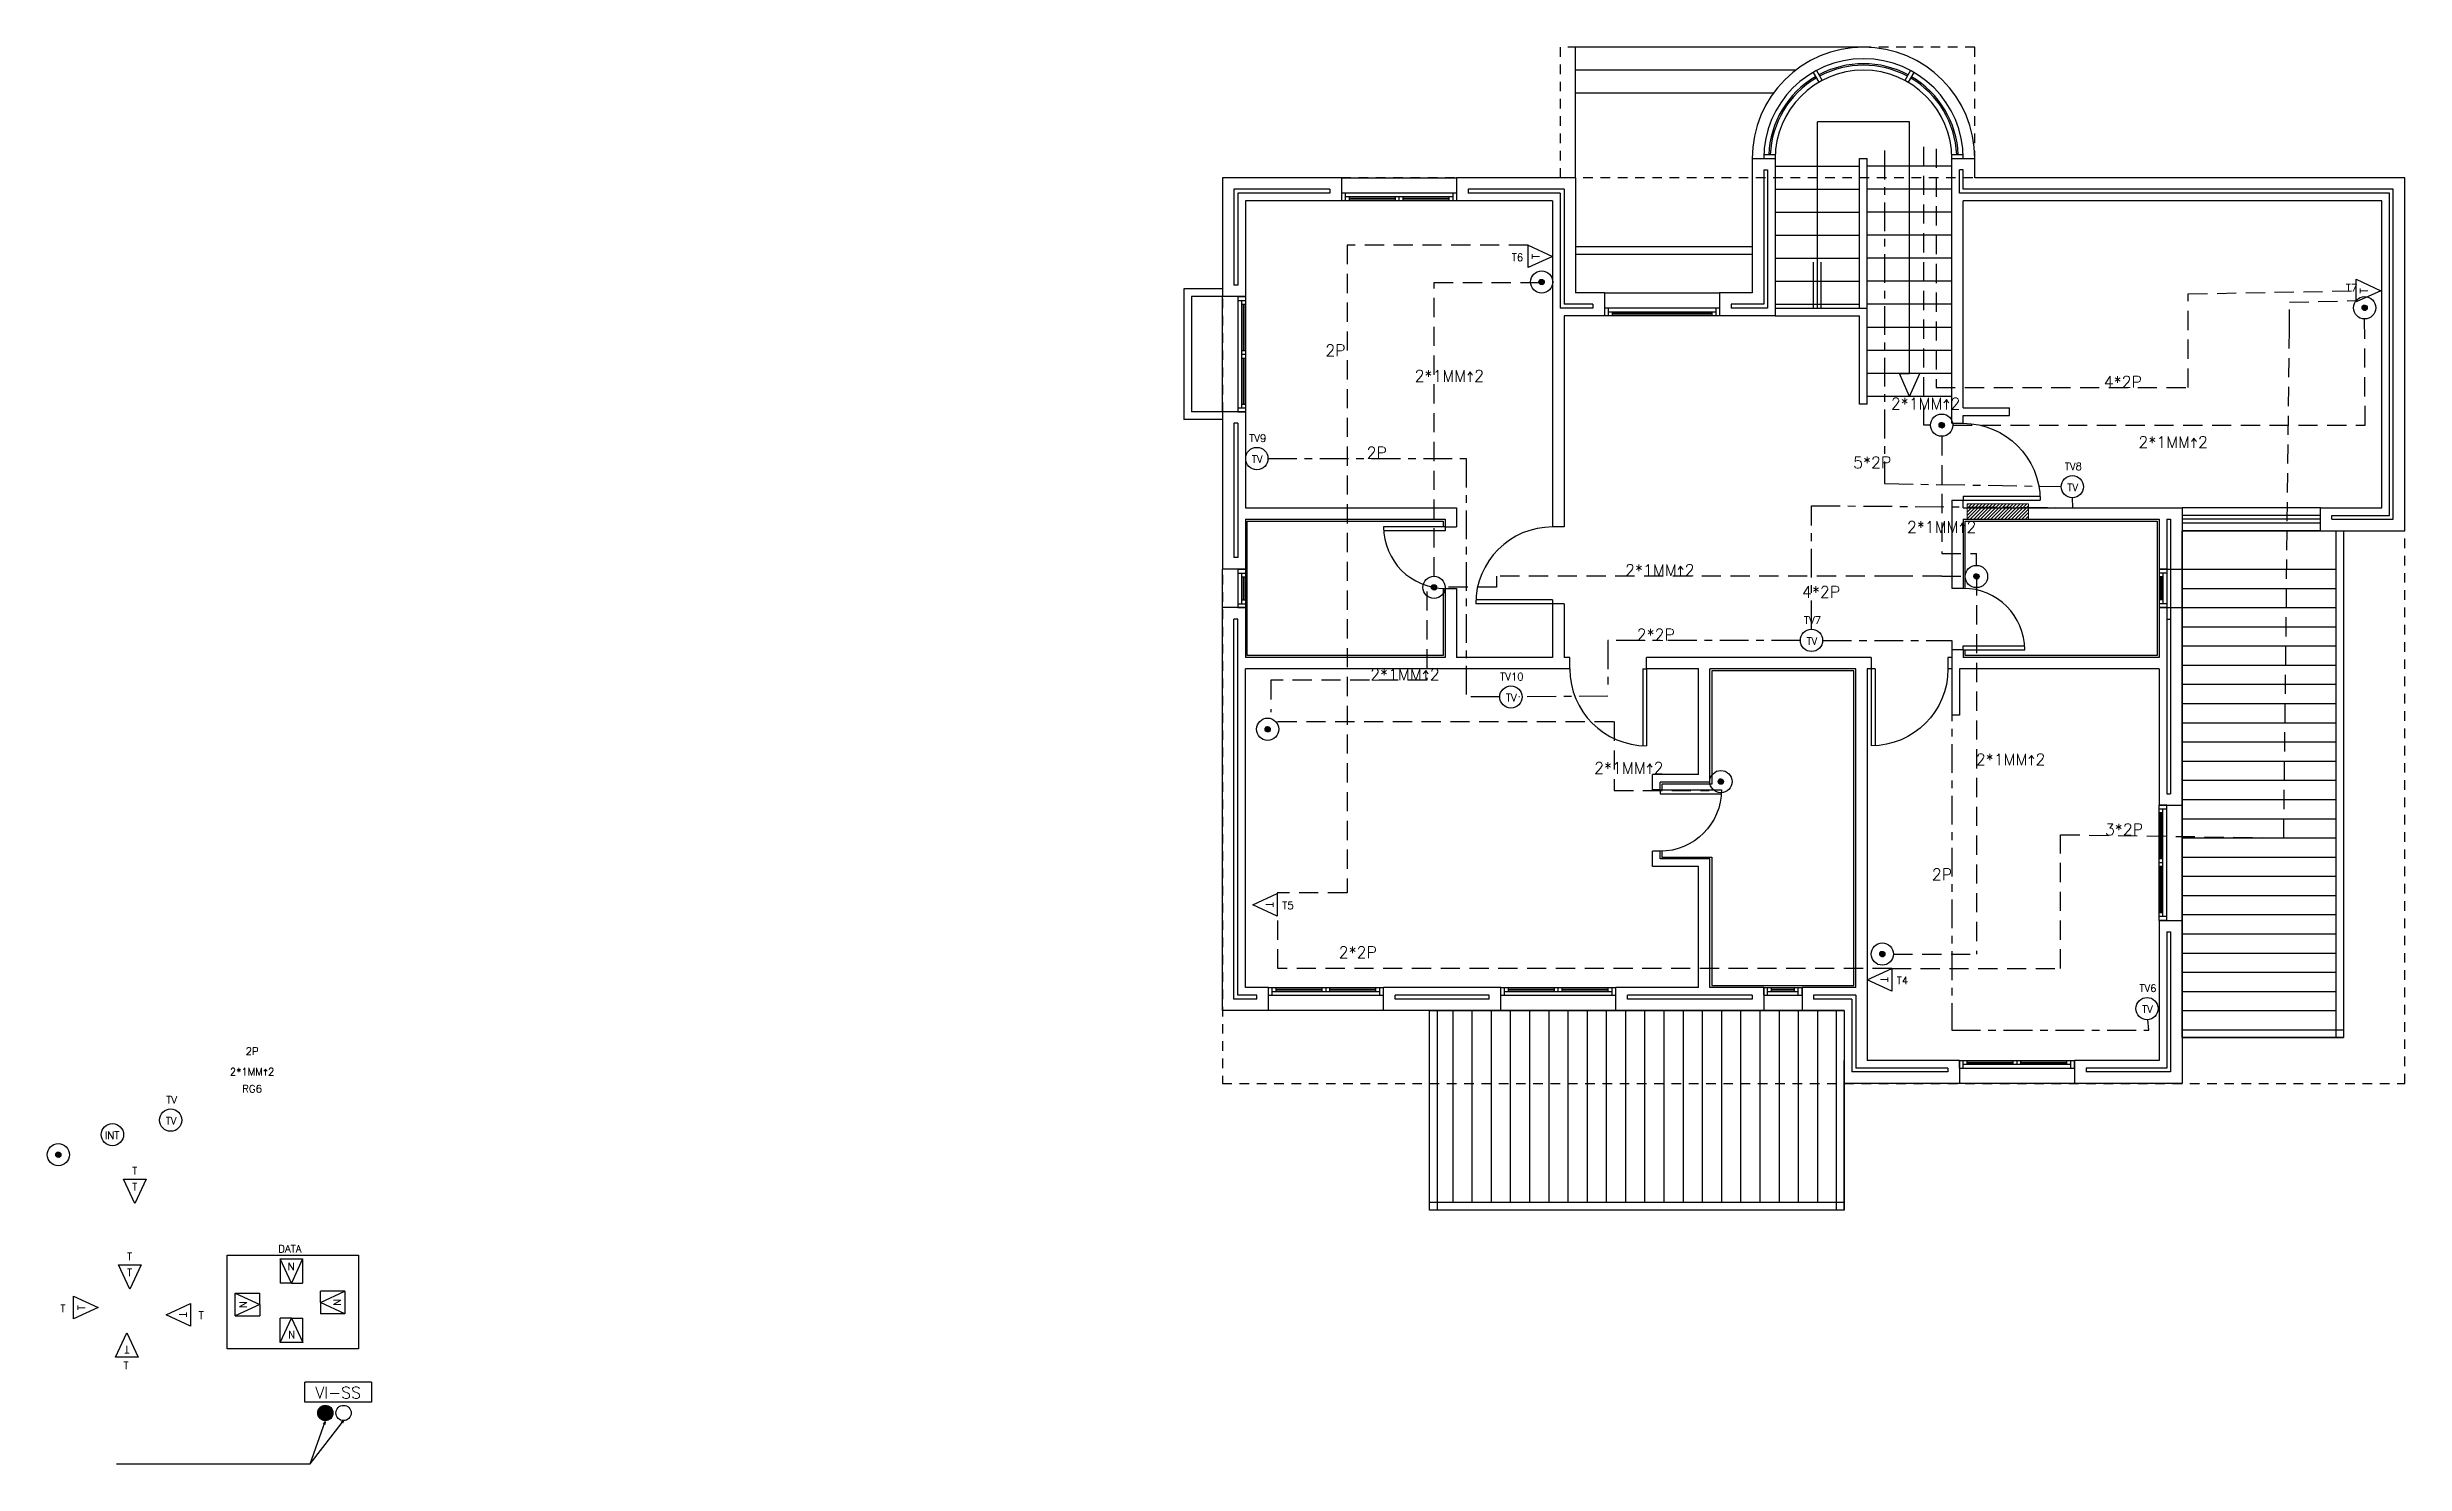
# Model space of a CAD drawing. Header units: millimetres. Extents: x -1167.6 to -1111.9, y 13007.9 to 13069.
# Drawn here: x -1167.62 to -1136.91, y 13050.51 to 13068.97 of the extents above; entities that cross this region are included whole.
import ezdxf
from ezdxf.enums import TextEntityAlignment as Align

# ---------------------------------------------------------------- set-up
doc = ezdxf.new("R2010")
doc.units = ezdxf.units.MM
doc.header["$LTSCALE"] = 0.5
for name, pattern in [('CENTER2', [1.125, 0.75, -0.125, 0.125, -0.125]), ('DASHED', [0.75, 0.5, -0.25]), ('HIDDEN', [0.375, 0.25, -0.125])]:
    doc.linetypes.add(name, pattern=pattern)
doc.layers.get('0').update_dxf_attribs({"linetype": 'CONTINUOUS'})
for name, color, linetype in [('1lowpower', 4, 'CONTINUOUS'), ('A-DOOR', 4, 'CONTINUOUS'), ('A-FLOR-STRS', 2, 'CONTINUOUS'), ('A-WALL', 7, 'CONTINUOUS'), ('A-WINDOW', 150, 'CONTINUOUS'), ('E7-2-VI', 5, 'CONTINUOUS'), ('M-BALCONY', 6, 'CONTINUOUS'), ('M-ELEV-LOWER', 8, 'CONTINUOUS'), ('M-FB', 4, 'CONTINUOUS'), ('M-FINISHING', 251, 'CONTINUOUS'), ('M-outline-wall', 3, 'CONTINUOUS'), ('M-SANITARY', 1, 'CONTINUOUS'), ('M-TILING', 251, 'CONTINUOUS'), ('power', 2, 'CONTINUOUS')]:
    doc.layers.add(name, color=color, linetype=linetype)
doc.layers.add('doors', color=2, linetype='CONTINUOUS', lineweight=9)
doc.layers.get('M-SANITARY').off()
doc.styles.add('DELPHES', font='simplex.shx')
doc.styles.get("Standard").update_dxf_attribs({"font": 'romans.shx', "width": 0.8})

msp = doc.modelspace()

# ---------------------------------------------------------------- texts
at = {"layer": '1lowpower', "ltscale": 20}
for s, height, p in [('T6', 0.0966, (-1148.469, 13066.228)), ('T7', 0.0966, (-1137.605, 13065.83)), ('2P', 0.1508, (-1150.839, 13065.016)), ('2*1MM^ 2', 0.1508, (-1149.356, 13064.684)), ('4*2P', 0.1508, (-1140.584, 13064.606)), ('2*1MM^ 2', 0.1508, (-1143.153, 13064.322)), ('TV9', 0.0966, (-1151.851, 13063.872)), ('2P', 0.1508, (-1150.301, 13063.683)), ('2*1MM^ 2', 0.1508, (-1139.93, 13063.82)), ('TV', 0.0966, (-1151.859, 13063.598)), ('5*2P', 0.1508, (-1143.848, 13063.556)), ('TV8', 0.0966, (-1141.229, 13063.505)), ('TV', 0.0966, (-1141.237, 13063.231)), ('2*1MM^ 2', 0.1508, (-1142.944, 13062.714)), ('2*1MM^ 2', 0.1508, (-1146.615, 13062.153)), ('4*2P', 0.1508, (-1144.514, 13061.869)), ('TV7', 0.0966, (-1144.627, 13061.502)), ('2*2P', 0.1508, (-1146.667, 13061.313)), ('TV', 0.0966, (-1144.634, 13061.228)), ('2*1MM^ 2', 0.1508, (-1149.934, 13060.794)), ('TV10', 0.0966, (-1148.542, 13060.766)), ('TV', 0.0966, (-1148.549, 13060.492)), ('2*1MM^ 2', 0.1508, (-1142.046, 13059.687)), ('2*1MM^ 2', 0.1508, (-1147.018, 13059.576)), ('3*2P', 0.1508, (-1140.569, 13058.775)), ('2P', 0.1508, (-1142.94, 13058.19)), ('T5', 0.0966, (-1151.458, 13057.786)), ('2*2P', 0.1508, (-1150.548, 13057.175)), ('T4', 0.0966, (-1143.455, 13056.808)), ('TV6', 0.0966, (-1140.257, 13056.707)), ('TV', 0.0966, (-1140.264, 13056.433)), ('2*1MM^ 2', 0.0966, (-1164.948, 13055.62)), ('2P', 0.0966, (-1164.948, 13055.886)), ('RG6', 0.0966, (-1164.948, 13055.398)), ('TV', 0.0966, (-1165.996, 13055.253)), ('INT', 0.0966, (-1166.772, 13054.791)), ('TV', 0.0966, (-1166.003, 13054.979)), ('T', 0.0966, (-1166.477, 13054.328)), ('T', 0.0966, (-1166.477, 13054.119)), ('T', 0.0966, (-1166.543, 13053.214)), ('DATA', 0.0966, (-1164.456, 13053.314)), ('T', 0.0966, (-1166.543, 13053.005)), ('N', 0.0966, (-1164.439, 13053.082)), ('T', 0.0966, (-1167.411, 13052.535)), ('T', 0.0966, (-1165.611, 13052.446)), ('T', 0.0966, (-1166.589, 13051.792))]:
    msp.add_text(s, height=height, dxfattribs=at).set_placement(p, align=Align.MIDDLE)
for s, rotation, p in [('T', 90, (-1148.229, 13066.239)), ('T', 90, (-1137.444, 13065.792)), ('T', 270, (-1151.697, 13057.796)), ('T', 270, (-1143.694, 13056.819)), ('N', 90, (-1165.066, 13052.585)), ('N', 270, (-1163.84, 13052.615)), ('T', 90, (-1167.171, 13052.545)), ('T', 270, (-1165.85, 13052.456)), ('T', 180, (-1166.578, 13052.001)), ('N', 180, (-1164.432, 13052.194))]:
    msp.add_text(s, height=0.0966, rotation=rotation, dxfattribs=at).set_placement(p, align=Align.MIDDLE)

# ---------------------------------------------------------------- blocks, each defined once
blk = doc.blocks.new('e-VI-SS')
for p, q in [((0.25, 0.15), (-0.25, 0.15)), ((-0.25, 0), (-0.25, 0.15)), ((0.25, 0), (-0.25, 0)), ((0.25, 0.15), (0.25, 0))]:
    blk.add_line(p, q)
at = {"color": 2, "style": 'DELPHES'}
blk.add_text('VI-SS', height=0.0864, dxfattribs=at).set_placement((0, 0.028), align=Align.CENTER)
blk = doc.blocks.new('D1000')
at = {"layer": 'A-DOOR'}
for p, q in [((0, 0), (-1000, 0)), ((0, 50), (-999, 50)), ((0, 50), (0, 0))]:
    blk.add_line(p, q, dxfattribs=at)
blk.add_arc((0, 0), 1000, 90, 180, dxfattribs=at)
blk = doc.blocks.new('D800')
at = {"layer": 'A-DOOR'}
for p, q in [((0, 0), (0, 50)), ((0, 50), (798, 50)), ((0, 0), (0, 50)), ((0, 0), (800, 0))]:
    blk.add_line(p, q, dxfattribs=at)
blk.add_arc((0, 0), 800, 0, 90, dxfattribs=at)

# ---------------------------------------------------------------- hatches: boundary and pattern name
at = {"layer": 'doors'}
h = msp.add_hatch(dxfattribs=at)
h.set_pattern_fill('ANSI31', color=256, scale=0.01)
h.set_pattern_definition([(45, (57.279495, 48.358567), (-0.0224506403, 0.0224506403), [])])
h.paths.add_polyline_path([(-1142.612, 13063.016), (-1142.612, 13062.816), (-1141.812, 13062.816), (-1141.812, 13063.016)])
at = {"layer": 'E7-2-VI'}
h = msp.add_hatch(dxfattribs=at)
h.set_pattern_fill('LINE', color=256, scale=0.001744, angle=45, style=0)
h.set_pattern_definition([(45, (-5186160.593465, -1053535.041026), (-0.003915327587234, 0.003915327587234), [])])
h.paths.add_polyline_path([(-1164.094, 13051.174, 1), (-1163.895, 13051.174, 1)])

# ---------------------------------------------------------------- linework, layer by layer
at = {"layer": '1lowpower', "linetype": 'DASHED'}
for p, q in [((-1143.174, 13064.042), (-1143.174, 13067.67)), ((-1143.016, 13067.643), (-1143.016, 13064.531)), ((-1148.331, 13066.388), (-1150.687, 13066.388)), ((-1150.687, 13066.388), (-1150.687, 13057.951)), ((-1149.555, 13062.074), (-1149.555, 13065.902)), ((-1149.555, 13065.902), (-1148.188, 13065.902)), ((-1139.732, 13065.752), (-1137.491, 13065.794)), ((-1139.732, 13064.531), (-1139.732, 13065.752)), ((-1138.414, 13065.644), (-1137.545, 13065.665)), ((-1138.414, 13065.299), (-1138.414, 13065.644)), ((-1138.489, 13058.666), (-1138.414, 13065.299)), ((-1137.429, 13064.042), (-1137.435, 13065.426)), ((-1143.016, 13064.531), (-1139.732, 13064.531)), ((-1143.088, 13064.042), (-1143.174, 13064.042)), ((-1142.798, 13064.042), (-1137.429, 13064.042)), ((-1142.943, 13063.897), (-1142.943, 13062.369)), ((-1142.943, 13062.369), (-1142.491, 13062.369)), ((-1142.491, 13062.216), (-1142.491, 13062.369)), ((-1149.647, 13061.876), (-1149.647, 13060.719)), ((-1148.74, 13061.933), (-1149.41, 13061.93)), ((-1143.569, 13062.077), (-1148.74, 13062.077)), ((-1148.74, 13062.077), (-1148.74, 13061.933)), ((-1142.943, 13062.077), (-1143.569, 13062.077)), ((-1142.943, 13062.077), (-1142.637, 13062.077)), ((-1142.491, 13062.071), (-1142.491, 13057.152)), ((-1149.647, 13060.719), (-1151.68, 13060.719)), ((-1151.68, 13060.719), (-1151.68, 13060.305)), ((-1151.592, 13060.181), (-1147.209, 13060.181)), ((-1147.209, 13060.181), (-1147.209, 13059.283)), ((-1147.209, 13059.283), (-1145.974, 13059.283)), ((-1141.396, 13056.964), (-1141.396, 13058.707)), ((-1141.396, 13058.707), (-1138.489, 13058.666)), ((-1150.687, 13057.951), (-1151.596, 13057.951)), ((-1151.59, 13056.964), (-1151.59, 13057.675)), ((-1143.593, 13056.964), (-1151.59, 13056.964)), ((-1143.593, 13056.964), (-1141.396, 13056.964)), ((-1143.572, 13057.152), (-1142.491, 13057.152))]:
    msp.add_line(p, q, dxfattribs=at)
at = {"layer": '1lowpower', "linetype": 'CENTER2'}
for p, q in [((-1143.69, 13067.619), (-1143.69, 13063.28)), ((-1151.718, 13063.607), (-1149.135, 13063.607)), ((-1149.135, 13063.607), (-1149.135, 13060.501)), ((-1143.69, 13063.28), (-1141.386, 13063.243)), ((-1141.237, 13062.966), (-1141.242, 13063.095)), ((-1144.639, 13061.383), (-1144.639, 13062.993)), ((-1144.639, 13062.993), (-1141.237, 13062.966)), ((-1144.784, 13061.238), (-1147.291, 13061.238)), ((-1147.291, 13061.238), (-1147.291, 13060.593)), ((-1144.494, 13061.238), (-1142.812, 13061.238)), ((-1142.812, 13061.238), (-1142.812, 13056.16)), ((-1148.699, 13060.501), (-1149.135, 13060.501)), ((-1147.291, 13060.513), (-1148.451, 13060.502)), ((-1140.248, 13056.16), (-1140.258, 13056.298)), ((-1142.812, 13056.16), (-1140.248, 13056.16))]:
    msp.add_line(p, q, dxfattribs=at)
at = {"layer": '1lowpower', "ltscale": 20}
for p, q in [((-1148.331, 13066.388), (-1148.012, 13066.241)), ((-1148.331, 13066.094), (-1148.331, 13066.388)), ((-1148.012, 13066.241), (-1148.331, 13066.094)), ((-1148.188, 13065.901), (-1148.148, 13065.941)), ((-1148.188, 13065.902), (-1148.149, 13065.941)), ((-1148.188, 13065.902), (-1148.149, 13065.941)), ((-1148.188, 13065.903), (-1148.15, 13065.941)), ((-1148.188, 13065.904), (-1148.151, 13065.941)), ((-1148.188, 13065.905), (-1148.152, 13065.941)), ((-1148.188, 13065.906), (-1148.153, 13065.941)), ((-1148.188, 13065.906), (-1148.153, 13065.941)), ((-1148.188, 13065.907), (-1148.154, 13065.941)), ((-1148.188, 13065.908), (-1148.155, 13065.941)), ((-1148.188, 13065.909), (-1148.156, 13065.941)), ((-1148.188, 13065.91), (-1148.157, 13065.941)), ((-1148.188, 13065.911), (-1148.158, 13065.941)), ((-1148.188, 13065.912), (-1148.159, 13065.941)), ((-1148.188, 13065.913), (-1148.16, 13065.941)), ((-1148.187, 13065.897), (-1148.144, 13065.94)), ((-1148.187, 13065.897), (-1148.145, 13065.94)), ((-1148.187, 13065.898), (-1148.145, 13065.94)), ((-1148.187, 13065.899), (-1148.146, 13065.94)), ((-1148.187, 13065.9), (-1148.147, 13065.94)), ((-1148.187, 13065.9), (-1148.147, 13065.94)), ((-1148.187, 13065.914), (-1148.161, 13065.94)), ((-1148.187, 13065.915), (-1148.162, 13065.94)), ((-1148.187, 13065.916), (-1148.163, 13065.94)), ((-1148.186, 13065.894), (-1148.141, 13065.939)), ((-1148.186, 13065.895), (-1148.142, 13065.939)), ((-1148.186, 13065.896), (-1148.143, 13065.939)), ((-1148.186, 13065.896), (-1148.143, 13065.939)), ((-1148.186, 13065.917), (-1148.165, 13065.939)), ((-1148.186, 13065.919), (-1148.166, 13065.939)), ((-1148.185, 13065.892), (-1148.139, 13065.938)), ((-1148.185, 13065.893), (-1148.14, 13065.938)), ((-1148.185, 13065.893), (-1148.14, 13065.938)), ((-1148.185, 13065.894), (-1148.141, 13065.938)), ((-1148.185, 13065.92), (-1148.167, 13065.938)), ((-1148.185, 13065.922), (-1148.169, 13065.938)), ((-1148.184, 13065.89), (-1148.137, 13065.937)), ((-1148.184, 13065.891), (-1148.138, 13065.937)), ((-1148.184, 13065.891), (-1148.138, 13065.937)), ((-1148.184, 13065.924), (-1148.171, 13065.937)), ((-1148.183, 13065.889), (-1148.136, 13065.936)), ((-1148.183, 13065.889), (-1148.136, 13065.936)), ((-1148.183, 13065.89), (-1148.137, 13065.936)), ((-1148.182, 13065.887), (-1148.134, 13065.935)), ((-1148.182, 13065.888), (-1148.135, 13065.935)), ((-1148.182, 13065.888), (-1148.135, 13065.935)), ((-1148.182, 13065.926), (-1148.173, 13065.935)), ((-1148.181, 13065.886), (-1148.133, 13065.934)), ((-1148.181, 13065.886), (-1148.133, 13065.934)), ((-1148.181, 13065.887), (-1148.134, 13065.934)), ((-1148.18, 13065.885), (-1148.132, 13065.933)), ((-1148.18, 13065.885), (-1148.132, 13065.933)), ((-1148.18, 13065.929), (-1148.176, 13065.933)), ((-1148.179, 13065.883), (-1148.13, 13065.932)), ((-1148.179, 13065.884), (-1148.131, 13065.932)), ((-1148.179, 13065.884), (-1148.131, 13065.932)), ((-1148.178, 13065.882), (-1148.13, 13065.931)), ((-1148.178, 13065.883), (-1148.13, 13065.931)), ((-1148.177, 13065.882), (-1148.129, 13065.93)), ((-1148.177, 13065.882), (-1148.129, 13065.93)), ((-1148.177, 13065.881), (-1148.128, 13065.929)), ((-1148.176, 13065.88), (-1148.127, 13065.929)), ((-1148.176, 13065.881), (-1148.128, 13065.929)), ((-1148.175, 13065.88), (-1148.127, 13065.928)), ((-1148.175, 13065.88), (-1148.127, 13065.928)), ((-1148.174, 13065.879), (-1148.126, 13065.927)), ((-1148.174, 13065.879), (-1148.126, 13065.927)), ((-1148.173, 13065.878), (-1148.125, 13065.926)), ((-1148.173, 13065.879), (-1148.126, 13065.926)), ((-1148.172, 13065.878), (-1148.125, 13065.925)), ((-1148.172, 13065.878), (-1148.125, 13065.925)), ((-1148.171, 13065.877), (-1148.124, 13065.924)), ((-1148.17, 13065.877), (-1148.124, 13065.923)), ((-1148.17, 13065.877), (-1148.124, 13065.923)), ((-1148.169, 13065.876), (-1148.123, 13065.922)), ((-1148.169, 13065.876), (-1148.123, 13065.922)), ((-1148.168, 13065.876), (-1148.123, 13065.921)), ((-1148.168, 13065.876), (-1148.123, 13065.921)), ((-1148.167, 13065.875), (-1148.122, 13065.92)), ((-1148.166, 13065.875), (-1148.122, 13065.919)), ((-1148.166, 13065.875), (-1148.122, 13065.919)), ((-1148.165, 13065.874), (-1148.121, 13065.918)), ((-1148.165, 13065.875), (-1148.122, 13065.918)), ((-1148.164, 13065.874), (-1148.121, 13065.917)), ((-1148.163, 13065.874), (-1148.121, 13065.916)), ((-1148.163, 13065.874), (-1148.121, 13065.916)), ((-1148.162, 13065.874), (-1148.121, 13065.915)), ((-1148.161, 13065.874), (-1148.121, 13065.914)), ((-1148.16, 13065.873), (-1148.12, 13065.913)), ((-1148.16, 13065.873), (-1148.12, 13065.913)), ((-1148.159, 13065.873), (-1148.12, 13065.912)), ((-1148.158, 13065.873), (-1148.12, 13065.911)), ((-1148.158, 13065.873), (-1148.12, 13065.91)), ((-1148.157, 13065.873), (-1148.12, 13065.91)), ((-1148.156, 13065.873), (-1148.12, 13065.909)), ((-1148.155, 13065.873), (-1148.12, 13065.908)), ((-1148.154, 13065.873), (-1148.12, 13065.907)), ((-1148.153, 13065.873), (-1148.12, 13065.906)), ((-1148.153, 13065.873), (-1148.12, 13065.906)), ((-1148.152, 13065.873), (-1148.12, 13065.905)), ((-1148.151, 13065.873), (-1148.12, 13065.904)), ((-1148.15, 13065.873), (-1148.12, 13065.903)), ((-1148.149, 13065.873), (-1148.12, 13065.902)), ((-1148.148, 13065.873), (-1148.12, 13065.901)), ((-1148.147, 13065.873), (-1148.121, 13065.9)), ((-1148.146, 13065.874), (-1148.121, 13065.899)), ((-1148.144, 13065.874), (-1148.121, 13065.897)), ((-1148.143, 13065.874), (-1148.121, 13065.896)), ((-1148.142, 13065.875), (-1148.122, 13065.895)), ((-1148.14, 13065.876), (-1148.123, 13065.893)), ((-1148.139, 13065.876), (-1148.123, 13065.892)), ((-1148.137, 13065.877), (-1148.124, 13065.89)), ((-1148.135, 13065.879), (-1148.126, 13065.888)), ((-1148.13, 13065.882), (-1148.129, 13065.883)), ((-1137.545, 13065.942), (-1137.226, 13065.794)), ((-1137.545, 13065.647), (-1137.545, 13065.942)), ((-1137.226, 13065.794), (-1137.545, 13065.647)), ((-1137.469, 13065.566), (-1137.43, 13065.605)), ((-1137.469, 13065.566), (-1137.43, 13065.605)), ((-1137.469, 13065.567), (-1137.431, 13065.605)), ((-1137.469, 13065.568), (-1137.432, 13065.605)), ((-1137.469, 13065.569), (-1137.433, 13065.605)), ((-1137.469, 13065.57), (-1137.434, 13065.605)), ((-1137.469, 13065.57), (-1137.434, 13065.605)), ((-1137.469, 13065.571), (-1137.435, 13065.605)), ((-1137.469, 13065.572), (-1137.436, 13065.605)), ((-1137.469, 13065.573), (-1137.437, 13065.605)), ((-1137.469, 13065.574), (-1137.438, 13065.605)), ((-1137.469, 13065.575), (-1137.439, 13065.605)), ((-1137.469, 13065.576), (-1137.44, 13065.605)), ((-1137.468, 13065.565), (-1137.429, 13065.605)), ((-1137.468, 13065.577), (-1137.441, 13065.605)), ((-1137.468, 13065.561), (-1137.425, 13065.604)), ((-1137.468, 13065.562), (-1137.426, 13065.604)), ((-1137.468, 13065.563), (-1137.427, 13065.604)), ((-1137.468, 13065.564), (-1137.427, 13065.604)), ((-1137.468, 13065.564), (-1137.428, 13065.604)), ((-1137.468, 13065.578), (-1137.442, 13065.604)), ((-1137.468, 13065.579), (-1137.443, 13065.604)), ((-1137.468, 13065.58), (-1137.444, 13065.604)), ((-1137.467, 13065.561), (-1137.425, 13065.604)), ((-1137.467, 13065.558), (-1137.422, 13065.603)), ((-1137.467, 13065.559), (-1137.423, 13065.603)), ((-1137.467, 13065.56), (-1137.423, 13065.603)), ((-1137.467, 13065.56), (-1137.424, 13065.603)), ((-1137.467, 13065.582), (-1137.445, 13065.603)), ((-1137.467, 13065.583), (-1137.447, 13065.603)), ((-1137.466, 13065.556), (-1137.42, 13065.602)), ((-1137.466, 13065.557), (-1137.42, 13065.602)), ((-1137.466, 13065.557), (-1137.421, 13065.602)), ((-1137.466, 13065.558), (-1137.422, 13065.602)), ((-1137.466, 13065.584), (-1137.448, 13065.602)), ((-1137.466, 13065.586), (-1137.45, 13065.602)), ((-1137.465, 13065.554), (-1137.418, 13065.601)), ((-1137.465, 13065.555), (-1137.419, 13065.601)), ((-1137.465, 13065.555), (-1137.419, 13065.601)), ((-1137.465, 13065.588), (-1137.452, 13065.601)), ((-1137.464, 13065.553), (-1137.417, 13065.6)), ((-1137.464, 13065.553), (-1137.417, 13065.6)), ((-1137.464, 13065.554), (-1137.418, 13065.6)), ((-1137.463, 13065.551), (-1137.415, 13065.599)), ((-1137.463, 13065.552), (-1137.416, 13065.599)), ((-1137.463, 13065.552), (-1137.416, 13065.599)), ((-1137.463, 13065.59), (-1137.454, 13065.599)), ((-1137.462, 13065.55), (-1137.414, 13065.598)), ((-1137.462, 13065.55), (-1137.414, 13065.598)), ((-1137.462, 13065.551), (-1137.415, 13065.598)), ((-1137.461, 13065.549), (-1137.413, 13065.597)), ((-1137.461, 13065.549), (-1137.413, 13065.597)), ((-1137.461, 13065.593), (-1137.457, 13065.597)), ((-1137.46, 13065.547), (-1137.411, 13065.596)), ((-1137.46, 13065.548), (-1137.412, 13065.596)), ((-1137.46, 13065.548), (-1137.412, 13065.596)), ((-1137.459, 13065.547), (-1137.41, 13065.595)), ((-1137.459, 13065.547), (-1137.411, 13065.595)), ((-1137.458, 13065.546), (-1137.41, 13065.594)), ((-1137.458, 13065.546), (-1137.41, 13065.594)), ((-1137.457, 13065.544), (-1137.408, 13065.593)), ((-1137.457, 13065.545), (-1137.409, 13065.593)), ((-1137.457, 13065.545), (-1137.409, 13065.593)), ((-1137.456, 13065.544), (-1137.408, 13065.592)), ((-1137.456, 13065.544), (-1137.408, 13065.592)), ((-1137.455, 13065.543), (-1137.407, 13065.591)), ((-1137.455, 13065.543), (-1137.407, 13065.591)), ((-1137.454, 13065.542), (-1137.406, 13065.59)), ((-1137.454, 13065.543), (-1137.407, 13065.59)), ((-1137.453, 13065.542), (-1137.406, 13065.589)), ((-1137.453, 13065.542), (-1137.406, 13065.589)), ((-1137.452, 13065.541), (-1137.405, 13065.588)), ((-1137.451, 13065.541), (-1137.405, 13065.587)), ((-1137.451, 13065.541), (-1137.405, 13065.587)), ((-1137.45, 13065.54), (-1137.404, 13065.586)), ((-1137.45, 13065.54), (-1137.404, 13065.586)), ((-1137.449, 13065.54), (-1137.404, 13065.585)), ((-1137.449, 13065.54), (-1137.404, 13065.585)), ((-1137.448, 13065.539), (-1137.403, 13065.584)), ((-1137.447, 13065.539), (-1137.403, 13065.583)), ((-1137.447, 13065.539), (-1137.403, 13065.583)), ((-1137.446, 13065.539), (-1137.403, 13065.582)), ((-1137.445, 13065.538), (-1137.402, 13065.582)), ((-1137.445, 13065.538), (-1137.402, 13065.581)), ((-1137.444, 13065.538), (-1137.402, 13065.58)), ((-1137.443, 13065.538), (-1137.402, 13065.58)), ((-1137.443, 13065.538), (-1137.402, 13065.579)), ((-1137.442, 13065.538), (-1137.401, 13065.578)), ((-1137.441, 13065.537), (-1137.401, 13065.577)), ((-1137.441, 13065.537), (-1137.401, 13065.577)), ((-1137.44, 13065.537), (-1137.401, 13065.576)), ((-1137.439, 13065.537), (-1137.401, 13065.575)), ((-1137.438, 13065.537), (-1137.401, 13065.575)), ((-1137.438, 13065.537), (-1137.401, 13065.574)), ((-1137.437, 13065.537), (-1137.401, 13065.573)), ((-1137.436, 13065.537), (-1137.401, 13065.572)), ((-1137.435, 13065.537), (-1137.401, 13065.571)), ((-1137.434, 13065.537), (-1137.401, 13065.57)), ((-1137.433, 13065.537), (-1137.401, 13065.57)), ((-1137.433, 13065.537), (-1137.401, 13065.569)), ((-1137.432, 13065.537), (-1137.401, 13065.568)), ((-1137.431, 13065.537), (-1137.401, 13065.567)), ((-1137.43, 13065.537), (-1137.401, 13065.566)), ((-1137.429, 13065.537), (-1137.401, 13065.565)), ((-1137.428, 13065.538), (-1137.401, 13065.564)), ((-1137.426, 13065.538), (-1137.402, 13065.563)), ((-1137.425, 13065.538), (-1137.402, 13065.561)), ((-1137.424, 13065.538), (-1137.402, 13065.56)), ((-1137.423, 13065.539), (-1137.403, 13065.559)), ((-1137.421, 13065.54), (-1137.403, 13065.557)), ((-1137.42, 13065.54), (-1137.404, 13065.556)), ((-1137.418, 13065.541), (-1137.405, 13065.554)), ((-1137.416, 13065.543), (-1137.407, 13065.552)), ((-1137.411, 13065.546), (-1137.41, 13065.547)), ((-1142.977, 13064.036), (-1142.937, 13064.076)), ((-1142.977, 13064.037), (-1142.938, 13064.076)), ((-1142.977, 13064.038), (-1142.938, 13064.076)), ((-1142.977, 13064.038), (-1142.939, 13064.076)), ((-1142.977, 13064.039), (-1142.94, 13064.076)), ((-1142.977, 13064.04), (-1142.941, 13064.076)), ((-1142.977, 13064.041), (-1142.942, 13064.076)), ((-1142.977, 13064.041), (-1142.942, 13064.076)), ((-1142.977, 13064.042), (-1142.943, 13064.076)), ((-1142.977, 13064.043), (-1142.944, 13064.076)), ((-1142.977, 13064.044), (-1142.945, 13064.076)), ((-1142.977, 13064.045), (-1142.946, 13064.076)), ((-1142.977, 13064.046), (-1142.947, 13064.076)), ((-1142.977, 13064.047), (-1142.948, 13064.076)), ((-1142.977, 13064.048), (-1142.949, 13064.076)), ((-1142.976, 13064.032), (-1142.933, 13064.075)), ((-1142.976, 13064.033), (-1142.933, 13064.075)), ((-1142.976, 13064.033), (-1142.934, 13064.075)), ((-1142.976, 13064.034), (-1142.935, 13064.075)), ((-1142.976, 13064.035), (-1142.936, 13064.075)), ((-1142.976, 13064.035), (-1142.936, 13064.075)), ((-1142.976, 13064.049), (-1142.95, 13064.075)), ((-1142.976, 13064.05), (-1142.951, 13064.075)), ((-1142.976, 13064.051), (-1142.952, 13064.075)), ((-1142.975, 13064.029), (-1142.93, 13064.074)), ((-1142.975, 13064.03), (-1142.931, 13064.074)), ((-1142.975, 13064.031), (-1142.932, 13064.074)), ((-1142.975, 13064.031), (-1142.932, 13064.074)), ((-1142.975, 13064.053), (-1142.953, 13064.074)), ((-1142.975, 13064.054), (-1142.955, 13064.074)), ((-1142.974, 13064.027), (-1142.928, 13064.073)), ((-1142.974, 13064.028), (-1142.929, 13064.073)), ((-1142.974, 13064.028), (-1142.929, 13064.073)), ((-1142.974, 13064.029), (-1142.93, 13064.073)), ((-1142.974, 13064.055), (-1142.956, 13064.073)), ((-1142.974, 13064.057), (-1142.958, 13064.073)), ((-1142.973, 13064.025), (-1142.926, 13064.072)), ((-1142.973, 13064.026), (-1142.927, 13064.072)), ((-1142.973, 13064.026), (-1142.927, 13064.072)), ((-1142.973, 13064.059), (-1142.96, 13064.072)), ((-1142.972, 13064.025), (-1142.926, 13064.072)), ((-1142.972, 13064.024), (-1142.925, 13064.071)), ((-1142.972, 13064.024), (-1142.925, 13064.071)), ((-1142.971, 13064.023), (-1142.924, 13064.071)), ((-1142.971, 13064.022), (-1142.923, 13064.07)), ((-1142.971, 13064.023), (-1142.924, 13064.07)), ((-1142.971, 13064.061), (-1142.962, 13064.07)), ((-1142.97, 13064.021), (-1142.922, 13064.069)), ((-1142.97, 13064.021), (-1142.922, 13064.069)), ((-1142.97, 13064.022), (-1142.923, 13064.069)), ((-1142.969, 13064.02), (-1142.921, 13064.068)), ((-1142.969, 13064.02), (-1142.921, 13064.068)), ((-1142.969, 13064.064), (-1142.965, 13064.068)), ((-1142.968, 13064.019), (-1142.92, 13064.068)), ((-1142.968, 13064.018), (-1142.919, 13064.067)), ((-1142.968, 13064.019), (-1142.92, 13064.067)), ((-1142.967, 13064.018), (-1142.918, 13064.066)), ((-1142.967, 13064.018), (-1142.919, 13064.066)), ((-1142.966, 13064.017), (-1142.918, 13064.065)), ((-1142.966, 13064.017), (-1142.918, 13064.065)), ((-1142.965, 13064.016), (-1142.917, 13064.065)), ((-1142.965, 13064.016), (-1142.916, 13064.064)), ((-1142.965, 13064.016), (-1142.917, 13064.064)), ((-1142.964, 13064.015), (-1142.916, 13064.063)), ((-1142.964, 13064.015), (-1142.916, 13064.063)), ((-1142.963, 13064.014), (-1142.915, 13064.062)), ((-1142.963, 13064.014), (-1142.915, 13064.062)), ((-1142.962, 13064.013), (-1142.914, 13064.061)), ((-1142.962, 13064.014), (-1142.915, 13064.061)), ((-1142.961, 13064.013), (-1142.914, 13064.06)), ((-1142.961, 13064.013), (-1142.914, 13064.06)), ((-1142.96, 13064.012), (-1142.913, 13064.059)), ((-1142.959, 13064.012), (-1142.913, 13064.059)), ((-1142.959, 13064.012), (-1142.913, 13064.058)), ((-1142.958, 13064.011), (-1142.912, 13064.057)), ((-1142.958, 13064.012), (-1142.912, 13064.057)), ((-1142.957, 13064.011), (-1142.912, 13064.056)), ((-1142.957, 13064.011), (-1142.912, 13064.056)), ((-1142.956, 13064.01), (-1142.911, 13064.055)), ((-1142.955, 13064.01), (-1142.911, 13064.054)), ((-1142.955, 13064.01), (-1142.911, 13064.054)), ((-1142.954, 13064.01), (-1142.91, 13064.053)), ((-1142.954, 13064.01), (-1142.911, 13064.053)), ((-1142.953, 13064.009), (-1142.91, 13064.052)), ((-1142.952, 13064.009), (-1142.91, 13064.051)), ((-1142.952, 13064.009), (-1142.91, 13064.051)), ((-1142.951, 13064.009), (-1142.91, 13064.05)), ((-1142.95, 13064.009), (-1142.91, 13064.049)), ((-1142.949, 13064.008), (-1142.909, 13064.049)), ((-1142.949, 13064.008), (-1142.909, 13064.048)), ((-1142.948, 13064.008), (-1142.909, 13064.047)), ((-1142.947, 13064.008), (-1142.909, 13064.046)), ((-1142.946, 13064.008), (-1142.909, 13064.046)), ((-1142.946, 13064.008), (-1142.909, 13064.045)), ((-1142.945, 13064.008), (-1142.909, 13064.044)), ((-1142.944, 13064.008), (-1142.909, 13064.043)), ((-1142.943, 13064.008), (-1142.909, 13064.042)), ((-1142.942, 13064.008), (-1142.909, 13064.041)), ((-1142.942, 13064.008), (-1142.909, 13064.041)), ((-1142.941, 13064.008), (-1142.909, 13064.04)), ((-1142.94, 13064.008), (-1142.909, 13064.039)), ((-1142.939, 13064.008), (-1142.909, 13064.038)), ((-1142.938, 13064.008), (-1142.909, 13064.037)), ((-1142.937, 13064.008), (-1142.909, 13064.036)), ((-1142.936, 13064.009), (-1142.909, 13064.035)), ((-1142.935, 13064.009), (-1142.91, 13064.034)), ((-1142.933, 13064.009), (-1142.91, 13064.032)), ((-1142.932, 13064.01), (-1142.91, 13064.031)), ((-1142.931, 13064.01), (-1142.911, 13064.03)), ((-1142.929, 13064.011), (-1142.912, 13064.028)), ((-1142.928, 13064.011), (-1142.912, 13064.027)), ((-1142.926, 13064.012), (-1142.913, 13064.025)), ((-1142.924, 13064.014), (-1142.915, 13064.023)), ((-1142.919, 13064.017), (-1142.918, 13064.018)), ((-1149.589, 13061.925), (-1149.551, 13061.963)), ((-1149.589, 13061.926), (-1149.552, 13061.963)), ((-1149.589, 13061.927), (-1149.552, 13061.963)), ((-1149.589, 13061.928), (-1149.553, 13061.963)), ((-1149.589, 13061.929), (-1149.554, 13061.963)), ((-1149.589, 13061.93), (-1149.555, 13061.963)), ((-1149.589, 13061.93), (-1149.556, 13061.963)), ((-1149.589, 13061.931), (-1149.557, 13061.963)), ((-1149.589, 13061.932), (-1149.558, 13061.963)), ((-1149.588, 13061.922), (-1149.547, 13061.963)), ((-1149.588, 13061.923), (-1149.548, 13061.963)), ((-1149.588, 13061.923), (-1149.549, 13061.963)), ((-1149.588, 13061.924), (-1149.549, 13061.963)), ((-1149.588, 13061.925), (-1149.55, 13061.963)), ((-1149.588, 13061.933), (-1149.559, 13061.963)), ((-1149.588, 13061.934), (-1149.56, 13061.963)), ((-1149.588, 13061.935), (-1149.561, 13061.963)), ((-1149.588, 13061.936), (-1149.562, 13061.963)), ((-1149.588, 13061.92), (-1149.546, 13061.962)), ((-1149.588, 13061.921), (-1149.547, 13061.962)), ((-1149.588, 13061.937), (-1149.563, 13061.962)), ((-1149.587, 13061.918), (-1149.544, 13061.962)), ((-1149.587, 13061.919), (-1149.545, 13061.962)), ((-1149.587, 13061.92), (-1149.545, 13061.962)), ((-1149.587, 13061.939), (-1149.564, 13061.962)), ((-1149.587, 13061.94), (-1149.565, 13061.962)), ((-1149.587, 13061.917), (-1149.543, 13061.961)), ((-1149.587, 13061.918), (-1149.543, 13061.961)), ((-1149.587, 13061.941), (-1149.566, 13061.961)), ((-1149.586, 13061.916), (-1149.541, 13061.961)), ((-1149.586, 13061.917), (-1149.542, 13061.961)), ((-1149.586, 13061.943), (-1149.568, 13061.961)), ((-1149.586, 13061.915), (-1149.54, 13061.96)), ((-1149.586, 13061.915), (-1149.541, 13061.96)), ((-1149.585, 13061.914), (-1149.539, 13061.96)), ((-1149.585, 13061.914), (-1149.54, 13061.96)), ((-1149.585, 13061.944), (-1149.569, 13061.96)), ((-1149.585, 13061.913), (-1149.538, 13061.959)), ((-1149.584, 13061.912), (-1149.537, 13061.959)), ((-1149.584, 13061.913), (-1149.538, 13061.959)), ((-1149.584, 13061.946), (-1149.571, 13061.959)), ((-1149.584, 13061.911), (-1149.537, 13061.958)), ((-1149.583, 13061.91), (-1149.536, 13061.958)), ((-1149.583, 13061.911), (-1149.536, 13061.958)), ((-1149.583, 13061.948), (-1149.573, 13061.958)), ((-1149.583, 13061.91), (-1149.535, 13061.957)), ((-1149.582, 13061.909), (-1149.534, 13061.957)), ((-1149.582, 13061.909), (-1149.535, 13061.957)), ((-1149.582, 13061.908), (-1149.534, 13061.956)), ((-1149.581, 13061.907), (-1149.533, 13061.956)), ((-1149.581, 13061.908), (-1149.533, 13061.956)), ((-1149.581, 13061.907), (-1149.532, 13061.955)), ((-1149.58, 13061.907), (-1149.532, 13061.955)), ((-1149.58, 13061.952), (-1149.577, 13061.955)), ((-1149.58, 13061.906), (-1149.531, 13061.954)), ((-1149.579, 13061.905), (-1149.531, 13061.954)), ((-1149.579, 13061.906), (-1149.531, 13061.954)), ((-1149.578, 13061.904), (-1149.53, 13061.953)), ((-1149.578, 13061.905), (-1149.53, 13061.953)), ((-1149.578, 13061.904), (-1149.529, 13061.952)), ((-1149.577, 13061.904), (-1149.529, 13061.952)), ((-1149.577, 13061.903), (-1149.529, 13061.951)), ((-1149.576, 13061.903), (-1149.528, 13061.951)), ((-1149.576, 13061.902), (-1149.528, 13061.95)), ((-1149.575, 13061.902), (-1149.527, 13061.95)), ((-1149.575, 13061.902), (-1149.527, 13061.949)), ((-1149.574, 13061.901), (-1149.527, 13061.949)), ((-1149.574, 13061.901), (-1149.526, 13061.948)), ((-1149.573, 13061.901), (-1149.526, 13061.948)), ((-1149.573, 13061.9), (-1149.526, 13061.947)), ((-1149.572, 13061.9), (-1149.525, 13061.947)), ((-1149.572, 13061.9), (-1149.525, 13061.946)), ((-1149.571, 13061.899), (-1149.525, 13061.946)), ((-1149.571, 13061.899), (-1149.524, 13061.945)), ((-1149.57, 13061.899), (-1149.524, 13061.945)), ((-1149.569, 13061.898), (-1149.524, 13061.944)), ((-1149.569, 13061.898), (-1149.524, 13061.943)), ((-1149.568, 13061.898), (-1149.523, 13061.943)), ((-1149.568, 13061.898), (-1149.523, 13061.942)), ((-1149.567, 13061.897), (-1149.523, 13061.942)), ((-1149.566, 13061.897), (-1149.523, 13061.941)), ((-1149.566, 13061.897), (-1149.522, 13061.94)), ((-1149.565, 13061.897), (-1149.522, 13061.94)), ((-1149.565, 13061.896), (-1149.522, 13061.939)), ((-1149.564, 13061.896), (-1149.522, 13061.938)), ((-1149.563, 13061.896), (-1149.522, 13061.938)), ((-1149.563, 13061.896), (-1149.521, 13061.937)), ((-1149.562, 13061.896), (-1149.521, 13061.936)), ((-1149.561, 13061.896), (-1149.521, 13061.936)), ((-1149.56, 13061.895), (-1149.521, 13061.935)), ((-1149.56, 13061.895), (-1149.521, 13061.934)), ((-1149.559, 13061.895), (-1149.521, 13061.934)), ((-1149.558, 13061.895), (-1149.521, 13061.933)), ((-1149.557, 13061.895), (-1149.521, 13061.932)), ((-1149.557, 13061.895), (-1149.52, 13061.931)), ((-1149.556, 13061.895), (-1149.52, 13061.93)), ((-1149.555, 13061.895), (-1149.52, 13061.93)), ((-1149.554, 13061.895), (-1149.52, 13061.929)), ((-1149.553, 13061.895), (-1149.52, 13061.928)), ((-1149.552, 13061.895), (-1149.52, 13061.927)), ((-1149.551, 13061.895), (-1149.521, 13061.926)), ((-1149.55, 13061.895), (-1149.521, 13061.925)), ((-1149.549, 13061.895), (-1149.521, 13061.924)), ((-1149.548, 13061.896), (-1149.521, 13061.923)), ((-1149.547, 13061.896), (-1149.521, 13061.922)), ((-1149.546, 13061.896), (-1149.521, 13061.921)), ((-1149.545, 13061.896), (-1149.522, 13061.92)), ((-1149.544, 13061.897), (-1149.522, 13061.918)), ((-1149.542, 13061.897), (-1149.523, 13061.917)), ((-1149.541, 13061.898), (-1149.523, 13061.916)), ((-1149.539, 13061.899), (-1149.524, 13061.914)), ((-1149.538, 13061.899), (-1149.525, 13061.912)), ((-1149.535, 13061.901), (-1149.526, 13061.91)), ((-1149.531, 13061.904), (-1149.53, 13061.906)), ((-1142.525, 13062.064), (-1142.485, 13062.105)), ((-1142.525, 13062.065), (-1142.485, 13062.105)), ((-1142.525, 13062.066), (-1142.486, 13062.105)), ((-1142.525, 13062.067), (-1142.487, 13062.105)), ((-1142.525, 13062.067), (-1142.488, 13062.105)), ((-1142.525, 13062.068), (-1142.488, 13062.105)), ((-1142.525, 13062.069), (-1142.489, 13062.105)), ((-1142.525, 13062.07), (-1142.49, 13062.105)), ((-1142.525, 13062.071), (-1142.491, 13062.105)), ((-1142.525, 13062.071), (-1142.492, 13062.105)), ((-1142.525, 13062.072), (-1142.492, 13062.105)), ((-1142.525, 13062.073), (-1142.493, 13062.105)), ((-1142.525, 13062.074), (-1142.494, 13062.105)), ((-1142.525, 13062.075), (-1142.495, 13062.105)), ((-1142.525, 13062.076), (-1142.496, 13062.105)), ((-1142.525, 13062.077), (-1142.497, 13062.105)), ((-1142.525, 13062.064), (-1142.484, 13062.104)), ((-1142.525, 13062.078), (-1142.498, 13062.104)), ((-1142.524, 13062.061), (-1142.481, 13062.104)), ((-1142.524, 13062.062), (-1142.482, 13062.104)), ((-1142.524, 13062.062), (-1142.482, 13062.104)), ((-1142.524, 13062.063), (-1142.483, 13062.104)), ((-1142.524, 13062.079), (-1142.499, 13062.104)), ((-1142.524, 13062.08), (-1142.501, 13062.104)), ((-1142.524, 13062.06), (-1142.48, 13062.103)), ((-1142.524, 13062.082), (-1142.502, 13062.103)), ((-1142.523, 13062.058), (-1142.478, 13062.103)), ((-1142.523, 13062.058), (-1142.479, 13062.103)), ((-1142.523, 13062.059), (-1142.479, 13062.103)), ((-1142.523, 13062.06), (-1142.48, 13062.103)), ((-1142.523, 13062.083), (-1142.503, 13062.103)), ((-1142.523, 13062.084), (-1142.505, 13062.102)), ((-1142.522, 13062.056), (-1142.476, 13062.102)), ((-1142.522, 13062.057), (-1142.477, 13062.102)), ((-1142.522, 13062.057), (-1142.477, 13062.102)), ((-1142.522, 13062.086), (-1142.506, 13062.102)), ((-1142.522, 13062.055), (-1142.476, 13062.101)), ((-1142.521, 13062.054), (-1142.474, 13062.101)), ((-1142.521, 13062.054), (-1142.475, 13062.101)), ((-1142.521, 13062.055), (-1142.475, 13062.101)), ((-1142.521, 13062.088), (-1142.508, 13062.101)), ((-1142.52, 13062.052), (-1142.472, 13062.1)), ((-1142.52, 13062.053), (-1142.473, 13062.1)), ((-1142.52, 13062.053), (-1142.473, 13062.1)), ((-1142.52, 13062.09), (-1142.51, 13062.099)), ((-1142.519, 13062.051), (-1142.471, 13062.099)), ((-1142.519, 13062.051), (-1142.471, 13062.099)), ((-1142.519, 13062.052), (-1142.472, 13062.099)), ((-1142.518, 13062.05), (-1142.47, 13062.098)), ((-1142.518, 13062.05), (-1142.47, 13062.098)), ((-1142.518, 13062.049), (-1142.469, 13062.097)), ((-1142.517, 13062.048), (-1142.469, 13062.097)), ((-1142.517, 13062.049), (-1142.469, 13062.097)), ((-1142.517, 13062.094), (-1142.514, 13062.097)), ((-1142.516, 13062.047), (-1142.468, 13062.096)), ((-1142.516, 13062.048), (-1142.468, 13062.096)), ((-1142.516, 13062.047), (-1142.467, 13062.095)), ((-1142.515, 13062.047), (-1142.467, 13062.095)), ((-1142.515, 13062.046), (-1142.466, 13062.094)), ((-1142.514, 13062.045), (-1142.466, 13062.094)), ((-1142.514, 13062.046), (-1142.466, 13062.094)), ((-1142.513, 13062.045), (-1142.465, 13062.093)), ((-1142.513, 13062.045), (-1142.465, 13062.093)), ((-1142.512, 13062.044), (-1142.464, 13062.092)), ((-1142.512, 13062.044), (-1142.464, 13062.092)), ((-1142.511, 13062.043), (-1142.463, 13062.091)), ((-1142.511, 13062.043), (-1142.464, 13062.091)), ((-1142.51, 13062.042), (-1142.463, 13062.09)), ((-1142.51, 13062.043), (-1142.463, 13062.09)), ((-1142.509, 13062.042), (-1142.462, 13062.089)), ((-1142.509, 13062.042), (-1142.462, 13062.089)), ((-1142.508, 13062.041), (-1142.461, 13062.088)), ((-1142.508, 13062.041), (-1142.462, 13062.088)), ((-1142.507, 13062.041), (-1142.461, 13062.087)), ((-1142.507, 13062.041), (-1142.461, 13062.086)), ((-1142.506, 13062.04), (-1142.46, 13062.086)), ((-1142.506, 13062.04), (-1142.46, 13062.085)), ((-1142.505, 13062.04), (-1142.46, 13062.085)), ((-1142.504, 13062.039), (-1142.459, 13062.084)), ((-1142.504, 13062.039), (-1142.46, 13062.084)), ((-1142.503, 13062.039), (-1142.459, 13062.083)), ((-1142.502, 13062.039), (-1142.459, 13062.082)), ((-1142.502, 13062.039), (-1142.459, 13062.082)), ((-1142.501, 13062.038), (-1142.459, 13062.081)), ((-1142.501, 13062.038), (-1142.458, 13062.08)), ((-1142.5, 13062.038), (-1142.458, 13062.08)), ((-1142.499, 13062.038), (-1142.458, 13062.079)), ((-1142.498, 13062.037), (-1142.458, 13062.078)), ((-1142.498, 13062.038), (-1142.458, 13062.078)), ((-1142.497, 13062.037), (-1142.458, 13062.077)), ((-1142.496, 13062.037), (-1142.457, 13062.076)), ((-1142.496, 13062.037), (-1142.457, 13062.075)), ((-1142.495, 13062.037), (-1142.457, 13062.075)), ((-1142.494, 13062.037), (-1142.457, 13062.074)), ((-1142.493, 13062.037), (-1142.457, 13062.073)), ((-1142.492, 13062.037), (-1142.457, 13062.072)), ((-1142.492, 13062.037), (-1142.457, 13062.071)), ((-1142.491, 13062.037), (-1142.457, 13062.071)), ((-1142.49, 13062.037), (-1142.457, 13062.07)), ((-1142.489, 13062.037), (-1142.457, 13062.069)), ((-1142.488, 13062.037), (-1142.457, 13062.068)), ((-1142.487, 13062.037), (-1142.457, 13062.067)), ((-1142.486, 13062.037), (-1142.457, 13062.066)), ((-1142.485, 13062.037), (-1142.458, 13062.065)), ((-1142.484, 13062.038), (-1142.458, 13062.064)), ((-1142.483, 13062.038), (-1142.458, 13062.063)), ((-1142.482, 13062.038), (-1142.458, 13062.061)), ((-1142.48, 13062.039), (-1142.459, 13062.06)), ((-1142.479, 13062.039), (-1142.459, 13062.059)), ((-1142.478, 13062.04), (-1142.46, 13062.057)), ((-1142.476, 13062.04), (-1142.461, 13062.056)), ((-1142.474, 13062.041), (-1142.462, 13062.054)), ((-1142.472, 13062.043), (-1142.463, 13062.052)), ((-1142.468, 13062.046), (-1142.467, 13062.047)), ((-1151.756, 13060.077), (-1151.718, 13060.115)), ((-1151.756, 13060.078), (-1151.719, 13060.115)), ((-1151.756, 13060.078), (-1151.72, 13060.115)), ((-1151.756, 13060.079), (-1151.72, 13060.115)), ((-1151.756, 13060.08), (-1151.721, 13060.115)), ((-1151.756, 13060.081), (-1151.722, 13060.115)), ((-1151.756, 13060.082), (-1151.723, 13060.115)), ((-1151.756, 13060.083), (-1151.724, 13060.115)), ((-1151.756, 13060.084), (-1151.725, 13060.115)), ((-1151.756, 13060.076), (-1151.717, 13060.114)), ((-1151.756, 13060.085), (-1151.726, 13060.114)), ((-1151.755, 13060.072), (-1151.713, 13060.114)), ((-1151.755, 13060.072), (-1151.714, 13060.114)), ((-1151.755, 13060.073), (-1151.714, 13060.114)), ((-1151.755, 13060.074), (-1151.715, 13060.114)), ((-1151.755, 13060.075), (-1151.716, 13060.114)), ((-1151.755, 13060.075), (-1151.716, 13060.114)), ((-1151.755, 13060.086), (-1151.727, 13060.114)), ((-1151.755, 13060.087), (-1151.728, 13060.114)), ((-1151.755, 13060.088), (-1151.729, 13060.114)), ((-1151.755, 13060.089), (-1151.73, 13060.114)), ((-1151.755, 13060.071), (-1151.712, 13060.113)), ((-1151.755, 13060.09), (-1151.731, 13060.113)), ((-1151.754, 13060.069), (-1151.71, 13060.113)), ((-1151.754, 13060.069), (-1151.71, 13060.113)), ((-1151.754, 13060.07), (-1151.711, 13060.113)), ((-1151.754, 13060.07), (-1151.712, 13060.113)), ((-1151.754, 13060.091), (-1151.732, 13060.113)), ((-1151.754, 13060.092), (-1151.734, 13060.113)), ((-1151.753, 13060.066), (-1151.707, 13060.112)), ((-1151.753, 13060.067), (-1151.708, 13060.112)), ((-1151.753, 13060.067), (-1151.708, 13060.112)), ((-1151.753, 13060.068), (-1151.709, 13060.112)), ((-1151.753, 13060.094), (-1151.735, 13060.112)), ((-1151.752, 13060.064), (-1151.706, 13060.111)), ((-1151.752, 13060.065), (-1151.706, 13060.111)), ((-1151.752, 13060.066), (-1151.707, 13060.111)), ((-1151.752, 13060.095), (-1151.737, 13060.111)), ((-1151.752, 13060.064), (-1151.705, 13060.11)), ((-1151.751, 13060.063), (-1151.704, 13060.11)), ((-1151.751, 13060.063), (-1151.704, 13060.11)), ((-1151.751, 13060.097), (-1151.738, 13060.11)), ((-1151.751, 13060.062), (-1151.703, 13060.109)), ((-1151.75, 13060.061), (-1151.702, 13060.109)), ((-1151.75, 13060.062), (-1151.703, 13060.109)), ((-1151.75, 13060.099), (-1151.741, 13060.109)), ((-1151.75, 13060.061), (-1151.702, 13060.108)), ((-1151.749, 13060.06), (-1151.701, 13060.108)), ((-1151.749, 13060.06), (-1151.701, 13060.108)), ((-1151.748, 13060.058), (-1151.699, 13060.107)), ((-1151.748, 13060.059), (-1151.7, 13060.107)), ((-1151.748, 13060.059), (-1151.7, 13060.107)), ((-1151.747, 13060.057), (-1151.699, 13060.106)), ((-1151.747, 13060.058), (-1151.699, 13060.106)), ((-1151.747, 13060.103), (-1151.744, 13060.106)), ((-1151.746, 13060.057), (-1151.698, 13060.105)), ((-1151.746, 13060.057), (-1151.698, 13060.105)), ((-1151.746, 13060.056), (-1151.697, 13060.104)), ((-1151.745, 13060.055), (-1151.696, 13060.104)), ((-1151.745, 13060.056), (-1151.697, 13060.104)), ((-1151.744, 13060.055), (-1151.696, 13060.103)), ((-1151.744, 13060.055), (-1151.696, 13060.103)), ((-1151.743, 13060.054), (-1151.695, 13060.102)), ((-1151.743, 13060.054), (-1151.695, 13060.102)), ((-1151.742, 13060.053), (-1151.694, 13060.101)), ((-1151.742, 13060.053), (-1151.695, 13060.101)), ((-1151.741, 13060.052), (-1151.693, 13060.1)), ((-1151.741, 13060.053), (-1151.694, 13060.1)), ((-1151.74, 13060.052), (-1151.693, 13060.099)), ((-1151.74, 13060.052), (-1151.693, 13060.099)), ((-1151.739, 13060.051), (-1151.692, 13060.098)), ((-1151.739, 13060.051), (-1151.692, 13060.098)), ((-1151.738, 13060.05), (-1151.691, 13060.097)), ((-1151.738, 13060.051), (-1151.692, 13060.097)), ((-1151.737, 13060.05), (-1151.691, 13060.096)), ((-1151.737, 13060.05), (-1151.691, 13060.095)), ((-1151.736, 13060.05), (-1151.691, 13060.095)), ((-1151.735, 13060.049), (-1151.69, 13060.094)), ((-1151.735, 13060.049), (-1151.69, 13060.094)), ((-1151.734, 13060.049), (-1151.69, 13060.093)), ((-1151.734, 13060.049), (-1151.69, 13060.092)), ((-1151.733, 13060.048), (-1151.689, 13060.092)), ((-1151.732, 13060.048), (-1151.689, 13060.091)), ((-1151.732, 13060.048), (-1151.689, 13060.091)), ((-1151.731, 13060.048), (-1151.689, 13060.09)), ((-1151.73, 13060.047), (-1151.688, 13060.089)), ((-1151.73, 13060.047), (-1151.689, 13060.089)), ((-1151.729, 13060.047), (-1151.688, 13060.088)), ((-1151.728, 13060.047), (-1151.688, 13060.087)), ((-1151.728, 13060.047), (-1151.688, 13060.086)), ((-1151.727, 13060.047), (-1151.688, 13060.086)), ((-1151.726, 13060.047), (-1151.688, 13060.085)), ((-1151.725, 13060.047), (-1151.688, 13060.084)), ((-1151.724, 13060.046), (-1151.688, 13060.083)), ((-1151.724, 13060.046), (-1151.688, 13060.083)), ((-1151.723, 13060.046), (-1151.688, 13060.082)), ((-1151.722, 13060.046), (-1151.688, 13060.081)), ((-1151.721, 13060.046), (-1151.688, 13060.08)), ((-1151.72, 13060.046), (-1151.688, 13060.079)), ((-1151.719, 13060.046), (-1151.688, 13060.078)), ((-1151.718, 13060.047), (-1151.688, 13060.077)), ((-1151.718, 13060.047), (-1151.688, 13060.076)), ((-1151.717, 13060.047), (-1151.688, 13060.075)), ((-1151.716, 13060.047), (-1151.688, 13060.074)), ((-1151.714, 13060.047), (-1151.688, 13060.073)), ((-1151.713, 13060.047), (-1151.689, 13060.072)), ((-1151.712, 13060.048), (-1151.689, 13060.071)), ((-1151.711, 13060.048), (-1151.689, 13060.07)), ((-1151.71, 13060.049), (-1151.69, 13060.068)), ((-1151.708, 13060.049), (-1151.69, 13060.067)), ((-1151.707, 13060.05), (-1151.691, 13060.065)), ((-1151.705, 13060.051), (-1151.692, 13060.064)), ((-1151.702, 13060.052), (-1151.693, 13060.061)), ((-1151.698, 13060.056), (-1151.697, 13060.057)), ((-1145.853, 13059.398), (-1145.818, 13059.434)), ((-1145.853, 13059.399), (-1145.819, 13059.434)), ((-1145.853, 13059.4), (-1145.819, 13059.434)), ((-1145.853, 13059.401), (-1145.82, 13059.434)), ((-1145.853, 13059.393), (-1145.812, 13059.433)), ((-1145.853, 13059.393), (-1145.813, 13059.433)), ((-1145.853, 13059.394), (-1145.814, 13059.433)), ((-1145.853, 13059.395), (-1145.815, 13059.433)), ((-1145.853, 13059.396), (-1145.815, 13059.433)), ((-1145.853, 13059.396), (-1145.816, 13059.433)), ((-1145.853, 13059.397), (-1145.817, 13059.433)), ((-1145.853, 13059.402), (-1145.821, 13059.433)), ((-1145.853, 13059.402), (-1145.822, 13059.433)), ((-1145.853, 13059.403), (-1145.823, 13059.433)), ((-1145.853, 13059.404), (-1145.824, 13059.433)), ((-1145.853, 13059.405), (-1145.825, 13059.433)), ((-1145.852, 13059.391), (-1145.811, 13059.433)), ((-1145.852, 13059.392), (-1145.812, 13059.433)), ((-1145.852, 13059.406), (-1145.826, 13059.433)), ((-1145.852, 13059.408), (-1145.827, 13059.433)), ((-1145.852, 13059.389), (-1145.809, 13059.432)), ((-1145.852, 13059.39), (-1145.81, 13059.432)), ((-1145.852, 13059.391), (-1145.81, 13059.432)), ((-1145.852, 13059.409), (-1145.828, 13059.432)), ((-1145.851, 13059.388), (-1145.808, 13059.432)), ((-1145.851, 13059.389), (-1145.808, 13059.432)), ((-1145.851, 13059.41), (-1145.83, 13059.432)), ((-1145.851, 13059.386), (-1145.806, 13059.431)), ((-1145.851, 13059.387), (-1145.806, 13059.431)), ((-1145.851, 13059.387), (-1145.807, 13059.431)), ((-1145.851, 13059.411), (-1145.831, 13059.431)), ((-1145.85, 13059.386), (-1145.805, 13059.431)), ((-1145.85, 13059.413), (-1145.832, 13059.431)), ((-1145.85, 13059.384), (-1145.804, 13059.43)), ((-1145.85, 13059.385), (-1145.805, 13059.43)), ((-1145.85, 13059.414), (-1145.834, 13059.43)), ((-1145.849, 13059.383), (-1145.803, 13059.43)), ((-1145.849, 13059.384), (-1145.803, 13059.43)), ((-1145.849, 13059.382), (-1145.802, 13059.429)), ((-1145.849, 13059.383), (-1145.802, 13059.429)), ((-1145.849, 13059.416), (-1145.836, 13059.429)), ((-1145.848, 13059.382), (-1145.801, 13059.429)), ((-1145.848, 13059.381), (-1145.8, 13059.428)), ((-1145.848, 13059.381), (-1145.801, 13059.428)), ((-1145.847, 13059.38), (-1145.8, 13059.428)), ((-1145.847, 13059.418), (-1145.838, 13059.428)), ((-1145.847, 13059.379), (-1145.799, 13059.427)), ((-1145.847, 13059.38), (-1145.799, 13059.427)), ((-1145.846, 13059.378), (-1145.798, 13059.426)), ((-1145.846, 13059.379), (-1145.798, 13059.426)), ((-1145.845, 13059.378), (-1145.797, 13059.426)), ((-1145.845, 13059.377), (-1145.796, 13059.425)), ((-1145.845, 13059.377), (-1145.797, 13059.425)), ((-1145.845, 13059.422), (-1145.842, 13059.425)), ((-1145.844, 13059.376), (-1145.796, 13059.425)), ((-1145.844, 13059.376), (-1145.795, 13059.424)), ((-1145.843, 13059.375), (-1145.795, 13059.424)), ((-1145.843, 13059.375), (-1145.795, 13059.423)), ((-1145.842, 13059.375), (-1145.794, 13059.423)), ((-1145.842, 13059.374), (-1145.793, 13059.422)), ((-1145.842, 13059.374), (-1145.794, 13059.422)), ((-1145.841, 13059.373), (-1145.793, 13059.421)), ((-1145.841, 13059.373), (-1145.793, 13059.421)), ((-1145.84, 13059.373), (-1145.792, 13059.421)), ((-1145.84, 13059.372), (-1145.792, 13059.42)), ((-1145.839, 13059.372), (-1145.791, 13059.42)), ((-1145.839, 13059.371), (-1145.791, 13059.419)), ((-1145.838, 13059.371), (-1145.791, 13059.419)), ((-1145.838, 13059.371), (-1145.79, 13059.418)), ((-1145.837, 13059.37), (-1145.79, 13059.418)), ((-1145.837, 13059.37), (-1145.79, 13059.417)), ((-1145.836, 13059.369), (-1145.789, 13059.416)), ((-1145.836, 13059.37), (-1145.789, 13059.416)), ((-1145.835, 13059.369), (-1145.789, 13059.415)), ((-1145.834, 13059.369), (-1145.789, 13059.415)), ((-1145.834, 13059.369), (-1145.788, 13059.414)), ((-1145.833, 13059.368), (-1145.788, 13059.414)), ((-1145.833, 13059.368), (-1145.788, 13059.413)), ((-1145.832, 13059.368), (-1145.787, 13059.412)), ((-1145.832, 13059.368), (-1145.787, 13059.412)), ((-1145.831, 13059.367), (-1145.787, 13059.411)), ((-1145.83, 13059.367), (-1145.787, 13059.411)), ((-1145.83, 13059.367), (-1145.787, 13059.41)), ((-1145.829, 13059.367), (-1145.786, 13059.409)), ((-1145.828, 13059.366), (-1145.786, 13059.409)), ((-1145.828, 13059.366), (-1145.786, 13059.408)), ((-1145.827, 13059.366), (-1145.786, 13059.407)), ((-1145.826, 13059.366), (-1145.786, 13059.407)), ((-1145.826, 13059.366), (-1145.785, 13059.406)), ((-1145.825, 13059.366), (-1145.785, 13059.405)), ((-1145.824, 13059.366), (-1145.785, 13059.404)), ((-1145.823, 13059.365), (-1145.785, 13059.404)), ((-1145.823, 13059.365), (-1145.785, 13059.403)), ((-1145.822, 13059.365), (-1145.785, 13059.402)), ((-1145.821, 13059.365), (-1145.785, 13059.401)), ((-1145.82, 13059.365), (-1145.785, 13059.401)), ((-1145.819, 13059.365), (-1145.785, 13059.4)), ((-1145.819, 13059.365), (-1145.785, 13059.399)), ((-1145.818, 13059.365), (-1145.785, 13059.398)), ((-1145.817, 13059.365), (-1145.785, 13059.397)), ((-1145.816, 13059.365), (-1145.785, 13059.396)), ((-1145.815, 13059.365), (-1145.785, 13059.395)), ((-1145.814, 13059.366), (-1145.785, 13059.394)), ((-1145.813, 13059.366), (-1145.785, 13059.393)), ((-1145.812, 13059.366), (-1145.786, 13059.392)), ((-1145.811, 13059.366), (-1145.786, 13059.391)), ((-1145.809, 13059.367), (-1145.786, 13059.39)), ((-1145.808, 13059.367), (-1145.787, 13059.389)), ((-1145.807, 13059.367), (-1145.787, 13059.387)), ((-1145.805, 13059.368), (-1145.788, 13059.386)), ((-1145.804, 13059.369), (-1145.788, 13059.384)), ((-1145.802, 13059.37), (-1145.789, 13059.382)), ((-1145.8, 13059.371), (-1145.791, 13059.38)), ((-1145.795, 13059.375), (-1145.794, 13059.376)), ((-1151.915, 13057.794), (-1151.596, 13057.941)), ((-1151.596, 13057.941), (-1151.596, 13057.647)), ((-1151.596, 13057.647), (-1151.915, 13057.794)), ((-1143.912, 13056.816), (-1143.593, 13056.964)), ((-1143.751, 13057.148), (-1143.712, 13057.186)), ((-1143.751, 13057.149), (-1143.713, 13057.186)), ((-1143.751, 13057.149), (-1143.714, 13057.186)), ((-1143.751, 13057.15), (-1143.715, 13057.186)), ((-1143.751, 13057.151), (-1143.715, 13057.186)), ((-1143.751, 13057.152), (-1143.716, 13057.186)), ((-1143.751, 13057.153), (-1143.717, 13057.186)), ((-1143.751, 13057.153), (-1143.718, 13057.186)), ((-1143.751, 13057.154), (-1143.719, 13057.186)), ((-1143.751, 13057.155), (-1143.72, 13057.186)), ((-1143.751, 13057.156), (-1143.721, 13057.186)), ((-1143.751, 13057.157), (-1143.722, 13057.186)), ((-1143.75, 13057.145), (-1143.709, 13057.186)), ((-1143.75, 13057.146), (-1143.71, 13057.186)), ((-1143.75, 13057.146), (-1143.711, 13057.186)), ((-1143.75, 13057.147), (-1143.712, 13057.186)), ((-1143.75, 13057.158), (-1143.723, 13057.186)), ((-1143.75, 13057.159), (-1143.724, 13057.186)), ((-1143.75, 13057.143), (-1143.707, 13057.185)), ((-1143.75, 13057.144), (-1143.708, 13057.185)), ((-1143.75, 13057.144), (-1143.709, 13057.185)), ((-1143.75, 13057.16), (-1143.725, 13057.185)), ((-1143.75, 13057.162), (-1143.726, 13057.185)), ((-1143.749, 13057.142), (-1143.706, 13057.185)), ((-1143.749, 13057.142), (-1143.707, 13057.185)), ((-1143.749, 13057.163), (-1143.727, 13057.185)), ((-1143.749, 13057.14), (-1143.705, 13057.184)), ((-1143.749, 13057.141), (-1143.705, 13057.184)), ((-1143.749, 13057.164), (-1143.729, 13057.184)), ((-1143.748, 13057.138), (-1143.703, 13057.184)), ((-1143.748, 13057.139), (-1143.704, 13057.184)), ((-1143.748, 13057.14), (-1143.704, 13057.184)), ((-1143.748, 13057.166), (-1143.73, 13057.184)), ((-1143.748, 13057.138), (-1143.702, 13057.183)), ((-1143.747, 13057.137), (-1143.701, 13057.183)), ((-1143.747, 13057.137), (-1143.702, 13057.183)), ((-1143.747, 13057.167), (-1143.732, 13057.183)), ((-1143.747, 13057.136), (-1143.7, 13057.182)), ((-1143.747, 13057.136), (-1143.701, 13057.182)), ((-1143.747, 13057.169), (-1143.733, 13057.182)), ((-1143.746, 13057.135), (-1143.7, 13057.182)), ((-1143.746, 13057.134), (-1143.698, 13057.181)), ((-1143.746, 13057.135), (-1143.699, 13057.181)), ((-1143.745, 13057.133), (-1143.698, 13057.181)), ((-1143.745, 13057.171), (-1143.736, 13057.181)), ((-1143.745, 13057.132), (-1143.697, 13057.18)), ((-1143.745, 13057.133), (-1143.697, 13057.18)), ((-1143.744, 13057.132), (-1143.696, 13057.18)), ((-1143.744, 13057.131), (-1143.696, 13057.179)), ((-1143.743, 13057.131), (-1143.695, 13057.179)), ((-1143.743, 13057.131), (-1143.695, 13057.179)), ((-1143.743, 13057.13), (-1143.695, 13057.178)), ((-1143.742, 13057.13), (-1143.694, 13057.178)), ((-1143.742, 13057.175), (-1143.739, 13057.178)), ((-1143.742, 13057.129), (-1143.694, 13057.177)), ((-1143.741, 13057.128), (-1143.693, 13057.177)), ((-1143.741, 13057.129), (-1143.693, 13057.177)), ((-1143.741, 13057.128), (-1143.692, 13057.176)), ((-1143.74, 13057.127), (-1143.692, 13057.176)), ((-1143.74, 13057.127), (-1143.691, 13057.175)), ((-1143.739, 13057.127), (-1143.691, 13057.175)), ((-1143.739, 13057.126), (-1143.691, 13057.174)), ((-1143.738, 13057.126), (-1143.69, 13057.174)), ((-1143.738, 13057.125), (-1143.69, 13057.173)), ((-1143.737, 13057.125), (-1143.69, 13057.173)), ((-1143.737, 13057.125), (-1143.689, 13057.172)), ((-1143.736, 13057.124), (-1143.689, 13057.172)), ((-1143.736, 13057.124), (-1143.688, 13057.171)), ((-1143.735, 13057.124), (-1143.688, 13057.171)), ((-1143.735, 13057.123), (-1143.688, 13057.17)), ((-1143.734, 13057.123), (-1143.687, 13057.17)), ((-1143.734, 13057.123), (-1143.687, 13057.169)), ((-1143.733, 13057.122), (-1143.687, 13057.169)), ((-1143.733, 13057.122), (-1143.687, 13057.168)), ((-1143.732, 13057.122), (-1143.686, 13057.168)), ((-1143.732, 13057.121), (-1143.686, 13057.167)), ((-1143.731, 13057.121), (-1143.686, 13057.167)), ((-1143.73, 13057.121), (-1143.685, 13057.166)), ((-1143.73, 13057.121), (-1143.685, 13057.165)), ((-1143.729, 13057.12), (-1143.685, 13057.165)), ((-1143.729, 13057.12), (-1143.685, 13057.164)), ((-1143.728, 13057.12), (-1143.684, 13057.164)), ((-1143.727, 13057.12), (-1143.684, 13057.163)), ((-1143.727, 13057.12), (-1143.684, 13057.162)), ((-1143.726, 13057.119), (-1143.684, 13057.162)), ((-1143.725, 13057.119), (-1143.684, 13057.161)), ((-1143.725, 13057.119), (-1143.683, 13057.16)), ((-1143.724, 13057.119), (-1143.683, 13057.16)), ((-1143.723, 13057.119), (-1143.683, 13057.159)), ((-1143.723, 13057.119), (-1143.683, 13057.158)), ((-1143.722, 13057.118), (-1143.683, 13057.157)), ((-1143.721, 13057.118), (-1143.683, 13057.157)), ((-1143.72, 13057.118), (-1143.683, 13057.156)), ((-1143.72, 13057.118), (-1143.683, 13057.155)), ((-1143.719, 13057.118), (-1143.683, 13057.154)), ((-1143.718, 13057.118), (-1143.683, 13057.153)), ((-1143.717, 13057.118), (-1143.683, 13057.153)), ((-1143.716, 13057.118), (-1143.683, 13057.152)), ((-1143.715, 13057.118), (-1143.683, 13057.151)), ((-1143.714, 13057.118), (-1143.683, 13057.15)), ((-1143.714, 13057.118), (-1143.683, 13057.149)), ((-1143.713, 13057.118), (-1143.683, 13057.148)), ((-1143.712, 13057.118), (-1143.683, 13057.147)), ((-1143.711, 13057.119), (-1143.683, 13057.146)), ((-1143.709, 13057.119), (-1143.683, 13057.145)), ((-1143.708, 13057.119), (-1143.684, 13057.144)), ((-1143.707, 13057.119), (-1143.684, 13057.143)), ((-1143.706, 13057.12), (-1143.684, 13057.141)), ((-1143.705, 13057.12), (-1143.685, 13057.14)), ((-1143.703, 13057.121), (-1143.685, 13057.139)), ((-1143.702, 13057.122), (-1143.686, 13057.137)), ((-1143.7, 13057.123), (-1143.687, 13057.135)), ((-1143.698, 13057.124), (-1143.688, 13057.133)), ((-1143.693, 13057.128), (-1143.692, 13057.129)), ((-1143.593, 13056.964), (-1143.593, 13056.669)), ((-1143.593, 13056.669), (-1143.912, 13056.816)), ((-1167.506, 13054.532), (-1167.465, 13054.573)), ((-1167.506, 13054.533), (-1167.466, 13054.573)), ((-1167.506, 13054.533), (-1167.466, 13054.573)), ((-1167.506, 13054.534), (-1167.467, 13054.573)), ((-1167.506, 13054.535), (-1167.468, 13054.573)), ((-1167.506, 13054.536), (-1167.469, 13054.573)), ((-1167.506, 13054.536), (-1167.469, 13054.573)), ((-1167.506, 13054.537), (-1167.47, 13054.573)), ((-1167.506, 13054.538), (-1167.471, 13054.573)), ((-1167.506, 13054.539), (-1167.472, 13054.573)), ((-1167.506, 13054.54), (-1167.473, 13054.573)), ((-1167.506, 13054.541), (-1167.473, 13054.573)), ((-1167.506, 13054.541), (-1167.474, 13054.573)), ((-1167.506, 13054.542), (-1167.475, 13054.573)), ((-1167.506, 13054.543), (-1167.476, 13054.573)), ((-1167.506, 13054.544), (-1167.477, 13054.573)), ((-1167.506, 13054.545), (-1167.478, 13054.573)), ((-1167.506, 13054.546), (-1167.479, 13054.573)), ((-1167.505, 13054.529), (-1167.461, 13054.572)), ((-1167.505, 13054.529), (-1167.462, 13054.572)), ((-1167.505, 13054.53), (-1167.463, 13054.572)), ((-1167.505, 13054.531), (-1167.463, 13054.572)), ((-1167.505, 13054.531), (-1167.464, 13054.572)), ((-1167.505, 13054.547), (-1167.48, 13054.572)), ((-1167.505, 13054.549), (-1167.482, 13054.572)), ((-1167.505, 13054.55), (-1167.483, 13054.572)), ((-1167.504, 13054.526), (-1167.459, 13054.571)), ((-1167.504, 13054.527), (-1167.46, 13054.571)), ((-1167.504, 13054.527), (-1167.46, 13054.571)), ((-1167.504, 13054.528), (-1167.461, 13054.571)), ((-1167.504, 13054.551), (-1167.484, 13054.571)), ((-1167.504, 13054.553), (-1167.486, 13054.571)), ((-1167.503, 13054.525), (-1167.458, 13054.571)), ((-1167.503, 13054.524), (-1167.457, 13054.57)), ((-1167.503, 13054.524), (-1167.457, 13054.57)), ((-1167.503, 13054.525), (-1167.458, 13054.57)), ((-1167.503, 13054.554), (-1167.487, 13054.57)), ((-1167.502, 13054.522), (-1167.455, 13054.569)), ((-1167.502, 13054.523), (-1167.456, 13054.569)), ((-1167.502, 13054.523), (-1167.456, 13054.569)), ((-1167.502, 13054.556), (-1167.489, 13054.569)), ((-1167.501, 13054.52), (-1167.453, 13054.568)), ((-1167.501, 13054.521), (-1167.454, 13054.568)), ((-1167.501, 13054.522), (-1167.454, 13054.568)), ((-1167.501, 13054.558), (-1167.491, 13054.568)), ((-1167.5, 13054.519), (-1167.452, 13054.567)), ((-1167.5, 13054.519), (-1167.452, 13054.567)), ((-1167.5, 13054.52), (-1167.453, 13054.567)), ((-1167.499, 13054.518), (-1167.45, 13054.566)), ((-1167.499, 13054.518), (-1167.451, 13054.566)), ((-1167.499, 13054.518), (-1167.451, 13054.566)), ((-1167.498, 13054.517), (-1167.45, 13054.565)), ((-1167.498, 13054.517), (-1167.45, 13054.565)), ((-1167.498, 13054.562), (-1167.495, 13054.565)), ((-1167.497, 13054.515), (-1167.448, 13054.564)), ((-1167.497, 13054.516), (-1167.449, 13054.564)), ((-1167.497, 13054.516), (-1167.449, 13054.564)), ((-1167.496, 13054.514), (-1167.447, 13054.563)), ((-1167.496, 13054.515), (-1167.448, 13054.563)), ((-1167.495, 13054.514), (-1167.447, 13054.562)), ((-1167.495, 13054.514), (-1167.447, 13054.562)), ((-1167.494, 13054.513), (-1167.446, 13054.561)), ((-1167.494, 13054.513), (-1167.446, 13054.561)), ((-1167.493, 13054.512), (-1167.445, 13054.56)), ((-1167.493, 13054.512), (-1167.445, 13054.56)), ((-1167.492, 13054.511), (-1167.444, 13054.559)), ((-1167.492, 13054.512), (-1167.445, 13054.559)), ((-1167.491, 13054.511), (-1167.444, 13054.558)), ((-1167.491, 13054.511), (-1167.444, 13054.558)), ((-1167.49, 13054.51), (-1167.443, 13054.557)), ((-1167.49, 13054.51), (-1167.443, 13054.557)), ((-1167.489, 13054.509), (-1167.442, 13054.556)), ((-1167.489, 13054.51), (-1167.443, 13054.556)), ((-1167.488, 13054.509), (-1167.442, 13054.555)), ((-1167.488, 13054.509), (-1167.442, 13054.555)), ((-1167.487, 13054.508), (-1167.441, 13054.554)), ((-1167.487, 13054.509), (-1167.441, 13054.554)), ((-1167.486, 13054.508), (-1167.441, 13054.553)), ((-1167.485, 13054.507), (-1167.44, 13054.552)), ((-1167.485, 13054.508), (-1167.441, 13054.552)), ((-1167.484, 13054.507), (-1167.44, 13054.551)), ((-1167.483, 13054.507), (-1167.44, 13054.551)), ((-1167.483, 13054.507), (-1167.44, 13054.55)), ((-1167.482, 13054.506), (-1167.439, 13054.549)), ((-1167.482, 13054.507), (-1167.44, 13054.549)), ((-1167.481, 13054.506), (-1167.439, 13054.548)), ((-1167.48, 13054.506), (-1167.439, 13054.547)), ((-1167.479, 13054.506), (-1167.439, 13054.547)), ((-1167.479, 13054.506), (-1167.439, 13054.546)), ((-1167.478, 13054.506), (-1167.439, 13054.545)), ((-1167.477, 13054.505), (-1167.438, 13054.544)), ((-1167.477, 13054.505), (-1167.438, 13054.544)), ((-1167.476, 13054.505), (-1167.438, 13054.543)), ((-1167.475, 13054.505), (-1167.438, 13054.542)), ((-1167.474, 13054.505), (-1167.438, 13054.541)), ((-1167.473, 13054.505), (-1167.438, 13054.54)), ((-1167.473, 13054.505), (-1167.438, 13054.54)), ((-1167.472, 13054.505), (-1167.438, 13054.539)), ((-1167.471, 13054.505), (-1167.438, 13054.538)), ((-1167.47, 13054.505), (-1167.438, 13054.537)), ((-1167.469, 13054.505), (-1167.438, 13054.536)), ((-1167.468, 13054.505), (-1167.438, 13054.535)), ((-1167.467, 13054.505), (-1167.438, 13054.534)), ((-1167.466, 13054.506), (-1167.439, 13054.533)), ((-1167.465, 13054.506), (-1167.439, 13054.532)), ((-1167.464, 13054.506), (-1167.439, 13054.531)), ((-1167.463, 13054.506), (-1167.439, 13054.53)), ((-1167.461, 13054.507), (-1167.44, 13054.529)), ((-1167.46, 13054.507), (-1167.44, 13054.527)), ((-1167.459, 13054.508), (-1167.441, 13054.526)), ((-1167.457, 13054.509), (-1167.442, 13054.524)), ((-1167.455, 13054.51), (-1167.443, 13054.522)), ((-1167.453, 13054.511), (-1167.444, 13054.52)), ((-1167.449, 13054.515), (-1167.448, 13054.516)), ((-1166.474, 13053.901), (-1166.622, 13054.22)), ((-1166.622, 13054.22), (-1166.327, 13054.22)), ((-1166.327, 13054.22), (-1166.474, 13053.901)), ((-1166.54, 13052.787), (-1166.688, 13053.106)), ((-1166.688, 13053.106), (-1166.393, 13053.106)), ((-1166.393, 13053.106), (-1166.54, 13052.787)), ((-1164.437, 13052.864), (-1164.584, 13053.183)), ((-1164.584, 13053.183), (-1164.29, 13053.183)), ((-1164.584, 13053.183), (-1164.584, 13052.864)), ((-1164.29, 13053.183), (-1164.437, 13052.864)), ((-1164.29, 13053.183), (-1164.29, 13052.864)), ((-1167.273, 13052.695), (-1166.954, 13052.548)), ((-1167.273, 13052.4), (-1167.273, 13052.695)), ((-1166.068, 13052.454), (-1165.749, 13052.601)), ((-1165.749, 13052.601), (-1165.749, 13052.306)), ((-1165.167, 13052.735), (-1164.848, 13052.588)), ((-1165.167, 13052.44), (-1165.167, 13052.735)), ((-1165.167, 13052.735), (-1164.848, 13052.735)), ((-1164.848, 13052.588), (-1164.848, 13052.735)), ((-1164.437, 13052.864), (-1164.584, 13052.864)), ((-1164.437, 13052.864), (-1164.29, 13052.864)), ((-1164.057, 13052.612), (-1163.739, 13052.76)), ((-1163.739, 13052.76), (-1164.057, 13052.76)), ((-1164.057, 13052.612), (-1164.057, 13052.76)), ((-1163.739, 13052.465), (-1164.057, 13052.612)), ((-1164.057, 13052.612), (-1164.057, 13052.465)), ((-1163.739, 13052.76), (-1163.739, 13052.465)), ((-1166.954, 13052.548), (-1167.273, 13052.4)), ((-1165.749, 13052.306), (-1166.068, 13052.454)), ((-1164.848, 13052.588), (-1165.167, 13052.44)), ((-1165.167, 13052.44), (-1164.848, 13052.44)), ((-1164.848, 13052.588), (-1164.848, 13052.44)), ((-1164.582, 13052.092), (-1164.434, 13052.411)), ((-1164.582, 13052.092), (-1164.582, 13052.411)), ((-1164.434, 13052.411), (-1164.582, 13052.411)), ((-1164.434, 13052.411), (-1164.287, 13052.092)), ((-1164.434, 13052.411), (-1164.287, 13052.411)), ((-1164.287, 13052.092), (-1164.287, 13052.411)), ((-1163.739, 13052.465), (-1164.057, 13052.465)), ((-1166.728, 13051.9), (-1166.581, 13052.218)), ((-1166.581, 13052.218), (-1166.433, 13051.9)), ((-1164.287, 13052.092), (-1164.582, 13052.092)), ((-1166.433, 13051.9), (-1166.728, 13051.9))]:
    msp.add_line(p, q, dxfattribs=at)
msp.add_lwpolyline([(-1165.272, 13053.229), (-1163.563, 13053.229), (-1163.563, 13052.011), (-1165.272, 13052.011)], close=True, dxfattribs=at)
for centre, radius in [((-1148.154, 13065.907), 0.145), ((-1148.154, 13065.907), 0.0342), ((-1137.435, 13065.571), 0.145), ((-1137.435, 13065.571), 0.0342), ((-1142.943, 13064.042), 0.145), ((-1142.943, 13064.042), 0.0342), ((-1151.863, 13063.607), 0.145), ((-1141.242, 13063.24), 0.145), ((-1142.491, 13062.071), 0.145), ((-1149.555, 13061.929), 0.145), ((-1149.555, 13061.929), 0.0342), ((-1142.491, 13062.071), 0.0342), ((-1144.639, 13061.238), 0.145), ((-1148.554, 13060.501), 0.145), ((-1151.722, 13060.081), 0.145), ((-1151.722, 13060.081), 0.0342), ((-1145.819, 13059.399), 0.145), ((-1145.819, 13059.399), 0.0342), ((-1143.717, 13057.152), 0.145), ((-1143.717, 13057.152), 0.0342), ((-1140.269, 13056.442), 0.145), ((-1166.008, 13054.989), 0.145), ((-1166.767, 13054.8), 0.145), ((-1167.472, 13054.539), 0.145), ((-1167.472, 13054.539), 0.0342)]:
    msp.add_circle(centre, radius, dxfattribs=at)
at = {"layer": 'A-FLOR-STRS'}
for p, q in [((-1144.562, 13065.566), (-1144.562, 13067.994)), ((-1143.362, 13067.994), (-1144.562, 13067.994)), ((-1143.362, 13064.716), (-1143.362, 13067.994)), ((-1145.112, 13067.416), (-1144.012, 13067.416)), ((-1144.012, 13065.566), (-1144.012, 13067.516)), ((-1144.012, 13067.516), (-1143.912, 13067.516)), ((-1143.912, 13064.316), (-1143.912, 13067.516)), ((-1142.812, 13067.416), (-1143.912, 13067.416)), ((-1145.112, 13067.116), (-1144.012, 13067.116)), ((-1142.812, 13067.116), (-1143.912, 13067.116)), ((-1145.112, 13066.816), (-1144.012, 13066.816)), ((-1142.812, 13066.816), (-1143.912, 13066.816)), ((-1145.112, 13066.516), (-1144.012, 13066.516)), ((-1143.509, 13066.516), (-1143.912, 13066.516)), ((-1142.812, 13066.516), (-1143.509, 13066.516)), ((-1145.112, 13066.216), (-1144.012, 13066.216)), ((-1144.612, 13065.566), (-1144.612, 13066.166)), ((-1144.512, 13065.566), (-1144.512, 13066.166)), ((-1142.812, 13066.216), (-1143.912, 13066.216)), ((-1145.112, 13065.916), (-1144.012, 13065.916)), ((-1142.812, 13065.916), (-1143.912, 13065.916)), ((-1145.112, 13065.616), (-1144.012, 13065.616)), ((-1145.112, 13065.566), (-1143.912, 13065.566)), ((-1142.812, 13065.616), (-1143.912, 13065.616)), ((-1145.112, 13065.466), (-1144.012, 13065.466)), ((-1144.012, 13064.316), (-1144.012, 13065.466)), ((-1142.812, 13065.316), (-1143.912, 13065.316)), ((-1142.812, 13065.016), (-1143.912, 13065.016)), ((-1142.812, 13064.716), (-1143.912, 13064.716)), ((-1143.912, 13064.316), (-1144.012, 13064.316)), ((-1142.812, 13064.416), (-1143.912, 13064.416))]:
    msp.add_line(p, q, dxfattribs=at)
for points in [[(-1143.362, 13064.416), (-1143.493, 13064.716), (-1143.362, 13064.716)], [(-1143.362, 13064.416), (-1143.23, 13064.716), (-1143.362, 13064.716)]]:
    msp.add_lwpolyline(points, dxfattribs=at)
at = {"layer": 'A-WALL'}
for p, q in [((-1145.412, 13067.516), (-1145.412, 13065.766)), ((-1145.412, 13067.516), (-1145.112, 13067.516)), ((-1145.262, 13067.366), (-1145.262, 13065.616)), ((-1145.262, 13067.366), (-1145.212, 13067.366)), ((-1145.212, 13067.366), (-1145.212, 13065.566)), ((-1145.112, 13067.516), (-1145.112, 13066.816)), ((-1145.112, 13067.516), (-1145.112, 13065.466)), ((-1142.812, 13064.066), (-1142.812, 13067.516)), ((-1142.812, 13067.516), (-1142.512, 13067.516)), ((-1142.662, 13067.366), (-1142.712, 13067.366)), ((-1142.712, 13067.066), (-1142.712, 13067.366)), ((-1142.662, 13067.116), (-1142.662, 13067.366)), ((-1142.512, 13067.266), (-1142.512, 13067.516)), ((-1150.762, 13067.266), (-1152.312, 13067.266)), ((-1152.312, 13067.266), (-1152.312, 13065.716)), ((-1150.912, 13067.116), (-1152.162, 13067.116)), ((-1152.162, 13067.116), (-1152.162, 13065.866)), ((-1150.912, 13067.066), (-1152.112, 13067.066)), ((-1152.112, 13067.066), (-1152.112, 13065.866)), ((-1150.912, 13067.116), (-1150.912, 13067.066)), ((-1150.762, 13067.266), (-1150.762, 13066.966)), ((-1147.712, 13067.266), (-1149.262, 13067.266)), ((-1149.262, 13067.266), (-1149.262, 13066.966)), ((-1147.862, 13067.116), (-1149.112, 13067.116)), ((-1149.112, 13067.116), (-1149.112, 13067.066)), ((-1147.912, 13067.066), (-1149.112, 13067.066)), ((-1147.912, 13067.066), (-1147.912, 13065.566)), ((-1147.862, 13067.116), (-1147.862, 13065.616)), ((-1147.712, 13067.266), (-1147.712, 13065.766)), ((-1137.112, 13067.066), (-1142.712, 13067.066)), ((-1137.062, 13067.116), (-1142.662, 13067.116)), ((-1136.912, 13067.266), (-1142.512, 13067.266)), ((-1137.112, 13062.866), (-1137.112, 13067.066)), ((-1137.062, 13062.816), (-1137.062, 13067.116)), ((-1136.912, 13062.666), (-1136.912, 13067.266)), ((-1150.762, 13066.966), (-1152.012, 13066.966)), ((-1152.012, 13066.966), (-1152.012, 13065.716)), ((-1148.012, 13066.966), (-1149.262, 13066.966)), ((-1148.012, 13066.966), (-1148.012, 13062.716)), ((-1137.212, 13066.966), (-1142.662, 13066.966)), ((-1142.662, 13064.266), (-1142.662, 13066.966)), ((-1137.212, 13062.966), (-1137.212, 13066.966)), ((-1152.112, 13065.866), (-1152.162, 13065.866)), ((-1152.012, 13065.716), (-1152.312, 13065.716)), ((-1147.487, 13065.566), (-1147.912, 13065.566)), ((-1147.487, 13065.616), (-1147.862, 13065.616)), ((-1147.337, 13065.766), (-1147.712, 13065.766)), ((-1147.487, 13065.616), (-1147.487, 13065.566)), ((-1147.337, 13065.766), (-1147.337, 13065.466)), ((-1145.412, 13065.766), (-1145.837, 13065.766)), ((-1145.837, 13065.766), (-1145.837, 13065.466)), ((-1145.262, 13065.616), (-1145.687, 13065.616)), ((-1145.687, 13065.616), (-1145.687, 13065.566)), ((-1145.212, 13065.566), (-1145.687, 13065.566)), ((-1147.862, 13065.466), (-1147.862, 13062.716)), ((-1147.337, 13065.466), (-1147.862, 13065.466)), ((-1145.112, 13065.466), (-1145.837, 13065.466)), ((-1142.662, 13064.266), (-1142.062, 13064.266)), ((-1142.062, 13064.166), (-1142.062, 13064.266)), ((-1152.012, 13064.216), (-1152.312, 13064.216)), ((-1152.312, 13064.216), (-1152.312, 13062.166)), ((-1152.112, 13064.066), (-1152.162, 13064.066)), ((-1152.162, 13064.066), (-1152.162, 13062.316)), ((-1152.112, 13064.066), (-1152.112, 13062.316)), ((-1152.012, 13064.216), (-1152.012, 13062.966)), ((-1142.812, 13064.066), (-1142.662, 13064.066)), ((-1142.662, 13064.066), (-1142.662, 13064.166)), ((-1142.662, 13064.166), (-1142.062, 13064.166)), ((-1142.812, 13063.066), (-1142.662, 13063.066)), ((-1142.812, 13063.066), (-1142.812, 13061.916)), ((-1142.662, 13062.966), (-1142.662, 13063.066)), ((-1152.012, 13062.966), (-1149.262, 13062.966)), ((-1152.012, 13062.816), (-1152.012, 13062.166)), ((-1152.012, 13062.816), (-1149.412, 13062.816)), ((-1149.412, 13062.816), (-1149.412, 13062.716)), ((-1149.262, 13062.966), (-1149.262, 13062.716)), ((-1142.662, 13062.966), (-1139.812, 13062.966)), ((-1142.662, 13062.816), (-1140.112, 13062.816)), ((-1142.662, 13062.816), (-1142.662, 13061.916)), ((-1142.462, 13062.816), (-1142.412, 13062.816)), ((-1140.112, 13062.816), (-1140.112, 13061.016)), ((-1140.012, 13062.816), (-1140.012, 13059.241)), ((-1140.012, 13062.816), (-1139.962, 13062.816)), ((-1139.962, 13062.816), (-1139.962, 13059.241)), ((-1139.812, 13062.966), (-1139.812, 13059.091)), ((-1138.012, 13062.966), (-1137.212, 13062.966)), ((-1138.012, 13062.666), (-1138.012, 13062.966)), ((-1137.862, 13062.866), (-1137.112, 13062.866)), ((-1137.862, 13062.816), (-1137.862, 13062.866)), ((-1137.862, 13062.816), (-1137.062, 13062.816)), ((-1149.412, 13062.716), (-1149.262, 13062.716)), ((-1147.862, 13062.716), (-1148.012, 13062.716)), ((-1138.012, 13062.666), (-1136.912, 13062.666)), ((-1152.012, 13062.166), (-1152.312, 13062.166)), ((-1152.112, 13062.316), (-1152.162, 13062.316)), ((-1140.112, 13062.166), (-1139.812, 13062.166)), ((-1149.412, 13061.916), (-1149.412, 13061.016)), ((-1149.412, 13061.916), (-1149.262, 13061.916)), ((-1149.262, 13061.916), (-1149.262, 13061.016)), ((-1142.662, 13061.916), (-1142.812, 13061.916)), ((-1152.312, 13056.416), (-1152.312, 13061.666)), ((-1152.012, 13061.666), (-1152.312, 13061.666)), ((-1152.162, 13056.566), (-1152.162, 13061.516)), ((-1152.112, 13061.516), (-1152.162, 13061.516)), ((-1152.112, 13056.616), (-1152.112, 13061.516)), ((-1152.012, 13061.666), (-1152.012, 13061.016)), ((-1148.012, 13061.716), (-1148.012, 13061.016)), ((-1147.862, 13061.716), (-1148.012, 13061.716)), ((-1147.862, 13061.716), (-1147.862, 13061.016)), ((-1140.112, 13061.666), (-1139.812, 13061.666)), ((-1140.012, 13061.516), (-1139.962, 13061.516)), ((-1149.412, 13061.016), (-1152.012, 13061.016)), ((-1148.012, 13061.016), (-1149.262, 13061.016)), ((-1147.787, 13061.016), (-1147.862, 13061.016)), ((-1147.787, 13060.866), (-1147.787, 13061.016)), ((-1146.787, 13060.866), (-1146.787, 13061.016)), ((-1143.862, 13061.016), (-1146.787, 13061.016)), ((-1143.862, 13061.016), (-1143.862, 13060.866)), ((-1142.862, 13061.016), (-1142.862, 13060.866)), ((-1142.812, 13061.016), (-1142.862, 13061.016)), ((-1142.812, 13061.116), (-1142.812, 13061.066)), ((-1142.662, 13061.116), (-1142.812, 13061.116)), ((-1142.812, 13061.066), (-1142.812, 13061.016)), ((-1142.662, 13061.116), (-1142.662, 13061.016)), ((-1140.112, 13061.016), (-1142.662, 13061.016)), ((-1152.012, 13056.716), (-1152.012, 13060.866)), ((-1147.787, 13060.866), (-1152.012, 13060.866)), ((-1146.112, 13060.866), (-1146.787, 13060.866)), ((-1146.112, 13059.491), (-1146.112, 13060.866)), ((-1145.962, 13059.391), (-1145.962, 13060.866)), ((-1144.062, 13060.866), (-1145.962, 13060.866)), ((-1144.062, 13056.716), (-1144.062, 13060.866)), ((-1143.912, 13060.866), (-1143.912, 13055.766)), ((-1143.862, 13060.866), (-1143.912, 13060.866)), ((-1142.812, 13060.866), (-1142.862, 13060.866)), ((-1142.812, 13060.866), (-1142.812, 13060.266)), ((-1140.112, 13060.866), (-1142.712, 13060.866)), ((-1142.712, 13060.866), (-1142.712, 13060.266)), ((-1140.112, 13060.866), (-1140.112, 13059.091)), ((-1142.712, 13060.266), (-1142.812, 13060.266)), ((-1146.112, 13059.491), (-1146.712, 13059.491)), ((-1146.712, 13059.291), (-1146.712, 13059.491)), ((-1145.962, 13059.391), (-1146.612, 13059.391)), ((-1146.612, 13059.291), (-1146.612, 13059.391)), ((-1146.612, 13059.291), (-1146.712, 13059.291)), ((-1140.112, 13059.091), (-1139.812, 13059.091)), ((-1140.012, 13059.241), (-1139.962, 13059.241)), ((-1146.712, 13058.291), (-1146.712, 13058.491)), ((-1146.612, 13058.491), (-1146.712, 13058.491)), ((-1146.612, 13058.391), (-1146.612, 13058.491)), ((-1146.112, 13058.291), (-1146.712, 13058.291)), ((-1145.962, 13058.391), (-1146.612, 13058.391)), ((-1146.112, 13056.716), (-1146.112, 13058.291)), ((-1145.962, 13056.716), (-1145.962, 13058.391)), ((-1140.112, 13057.591), (-1140.112, 13055.766)), ((-1140.112, 13057.591), (-1139.812, 13057.591)), ((-1139.812, 13057.591), (-1139.812, 13055.466)), ((-1140.012, 13057.441), (-1140.012, 13055.666)), ((-1140.012, 13057.441), (-1139.962, 13057.441)), ((-1139.962, 13057.441), (-1139.962, 13055.616)), ((-1151.862, 13056.616), (-1152.112, 13056.616)), ((-1151.712, 13056.716), (-1152.012, 13056.716)), ((-1151.862, 13056.566), (-1151.862, 13056.616)), ((-1151.712, 13056.416), (-1151.712, 13056.716)), ((-1148.687, 13056.716), (-1150.212, 13056.716)), ((-1150.212, 13056.416), (-1150.212, 13056.716)), ((-1148.837, 13056.616), (-1150.062, 13056.616)), ((-1150.062, 13056.566), (-1150.062, 13056.616)), ((-1148.837, 13056.566), (-1148.837, 13056.616)), ((-1148.687, 13056.416), (-1148.687, 13056.716)), ((-1146.112, 13056.716), (-1147.187, 13056.716)), ((-1147.187, 13056.416), (-1147.187, 13056.716)), ((-1145.412, 13056.616), (-1147.037, 13056.616)), ((-1147.037, 13056.566), (-1147.037, 13056.616)), ((-1145.262, 13056.716), (-1145.962, 13056.716)), ((-1145.412, 13056.616), (-1145.412, 13056.566)), ((-1145.262, 13056.716), (-1145.262, 13056.416)), ((-1144.062, 13056.716), (-1144.762, 13056.716)), ((-1144.762, 13056.716), (-1144.762, 13056.416)), ((-1144.062, 13056.616), (-1144.612, 13056.616)), ((-1144.612, 13056.616), (-1144.612, 13056.566)), ((-1144.062, 13056.616), (-1144.062, 13055.666)), ((-1151.712, 13056.416), (-1152.312, 13056.416)), ((-1151.862, 13056.566), (-1152.162, 13056.566)), ((-1148.687, 13056.416), (-1150.212, 13056.416)), ((-1148.837, 13056.566), (-1150.062, 13056.566)), ((-1145.262, 13056.416), (-1147.187, 13056.416)), ((-1145.412, 13056.566), (-1147.037, 13056.566)), ((-1144.212, 13056.416), (-1144.762, 13056.416)), ((-1144.112, 13056.566), (-1144.612, 13056.566)), ((-1144.212, 13056.416), (-1144.212, 13055.466)), ((-1144.112, 13056.566), (-1144.112, 13055.616)), ((-1142.862, 13055.666), (-1144.062, 13055.666)), ((-1142.712, 13055.766), (-1143.912, 13055.766)), ((-1142.862, 13055.666), (-1142.862, 13055.616)), ((-1142.712, 13055.766), (-1142.712, 13055.466)), ((-1140.112, 13055.766), (-1141.212, 13055.766)), ((-1141.212, 13055.766), (-1141.212, 13055.466)), ((-1140.012, 13055.666), (-1141.062, 13055.666)), ((-1141.062, 13055.666), (-1141.062, 13055.616)), ((-1142.712, 13055.466), (-1144.212, 13055.466)), ((-1142.862, 13055.616), (-1144.112, 13055.616)), ((-1139.812, 13055.466), (-1141.212, 13055.466)), ((-1139.962, 13055.616), (-1141.062, 13055.616))]:
    msp.add_line(p, q, dxfattribs=at)
at = {"layer": 'A-WINDOW'}
for p, q in [((-1144.618, 13068.638), (-1144.545, 13068.508)), ((-1144.574, 13068.663), (-1144.501, 13068.532)), ((-1143.349, 13068.663), (-1143.422, 13068.532)), ((-1143.305, 13068.638), (-1143.379, 13068.508)), ((-1145.261, 13067.566), (-1145.112, 13067.566)), ((-1142.813, 13067.566), (-1142.663, 13067.566)), ((-1150.762, 13067.266), (-1149.262, 13067.266)), ((-1149.262, 13067.066), (-1150.762, 13067.066)), ((-1150.762, 13067.066), (-1150.762, 13066.966)), ((-1150.712, 13067.066), (-1150.712, 13066.966)), ((-1149.312, 13067.066), (-1149.312, 13066.966)), ((-1149.262, 13067.066), (-1149.262, 13066.966)), ((-1149.262, 13066.966), (-1150.762, 13066.966)), ((-1149.312, 13067.016), (-1150.712, 13067.016)), ((-1150.662, 13067.016), (-1150.662, 13066.966)), ((-1150.062, 13066.996), (-1150.662, 13066.996)), ((-1150.062, 13066.986), (-1150.662, 13066.986)), ((-1150.062, 13067.016), (-1150.062, 13066.966)), ((-1150.012, 13067.016), (-1150.012, 13066.966)), ((-1149.962, 13067.016), (-1149.962, 13066.966)), ((-1149.362, 13066.996), (-1149.962, 13066.996)), ((-1149.362, 13066.986), (-1149.962, 13066.986)), ((-1149.362, 13067.016), (-1149.362, 13066.966)), ((-1152.312, 13064.216), (-1152.312, 13065.716)), ((-1152.112, 13065.716), (-1152.112, 13064.216)), ((-1152.112, 13065.716), (-1152.012, 13065.716)), ((-1152.112, 13065.666), (-1152.012, 13065.666)), ((-1152.062, 13065.666), (-1152.062, 13064.266)), ((-1152.062, 13065.616), (-1152.012, 13065.616)), ((-1152.042, 13065.616), (-1152.042, 13065.016)), ((-1152.032, 13065.616), (-1152.032, 13065.016)), ((-1152.012, 13065.716), (-1152.012, 13064.216)), ((-1147.337, 13065.766), (-1145.837, 13065.766)), ((-1145.837, 13065.566), (-1147.337, 13065.566)), ((-1147.337, 13065.566), (-1147.337, 13065.466)), ((-1147.287, 13065.566), (-1147.287, 13065.466)), ((-1145.887, 13065.516), (-1147.287, 13065.516)), ((-1147.237, 13065.516), (-1147.237, 13065.466)), ((-1145.937, 13065.496), (-1147.237, 13065.496)), ((-1145.937, 13065.516), (-1145.937, 13065.466)), ((-1145.887, 13065.566), (-1145.887, 13065.466)), ((-1145.837, 13065.566), (-1145.837, 13065.466)), ((-1145.837, 13065.466), (-1147.337, 13065.466)), ((-1145.937, 13065.486), (-1147.237, 13065.486)), ((-1152.062, 13065.016), (-1152.012, 13065.016)), ((-1152.062, 13064.966), (-1152.012, 13064.966)), ((-1152.062, 13064.916), (-1152.012, 13064.916)), ((-1152.042, 13064.916), (-1152.042, 13064.316)), ((-1152.032, 13064.916), (-1152.032, 13064.316)), ((-1152.112, 13064.266), (-1152.012, 13064.266)), ((-1152.062, 13064.316), (-1152.012, 13064.316)), ((-1152.112, 13064.216), (-1152.012, 13064.216)), ((-1138.012, 13062.966), (-1139.812, 13062.966)), ((-1138.012, 13062.866), (-1139.812, 13062.866)), ((-1138.012, 13062.816), (-1139.812, 13062.816)), ((-1138.012, 13062.766), (-1139.812, 13062.766)), ((-1138.012, 13062.666), (-1139.812, 13062.666)), ((-1152.312, 13061.666), (-1152.312, 13062.166)), ((-1152.112, 13062.166), (-1152.112, 13061.666)), ((-1152.112, 13062.166), (-1152.012, 13062.166)), ((-1152.112, 13062.116), (-1152.012, 13062.116)), ((-1152.062, 13062.116), (-1152.062, 13061.716)), ((-1152.012, 13062.166), (-1152.012, 13061.666)), ((-1140.112, 13062.166), (-1140.112, 13061.666)), ((-1140.012, 13062.166), (-1140.112, 13062.166)), ((-1140.012, 13062.116), (-1140.112, 13062.116)), ((-1140.062, 13062.116), (-1140.062, 13061.716)), ((-1140.012, 13062.166), (-1140.012, 13061.666)), ((-1139.812, 13061.666), (-1139.812, 13062.166)), ((-1152.062, 13062.066), (-1152.012, 13062.066)), ((-1152.042, 13062.066), (-1152.042, 13061.766)), ((-1152.032, 13062.066), (-1152.032, 13061.766)), ((-1140.062, 13062.066), (-1140.112, 13062.066)), ((-1140.092, 13062.066), (-1140.092, 13061.766)), ((-1140.082, 13062.066), (-1140.082, 13061.766)), ((-1152.112, 13061.716), (-1152.012, 13061.716)), ((-1152.112, 13061.666), (-1152.012, 13061.666)), ((-1152.062, 13061.766), (-1152.012, 13061.766)), ((-1140.062, 13061.766), (-1140.112, 13061.766)), ((-1140.012, 13061.716), (-1140.112, 13061.716)), ((-1140.012, 13061.666), (-1140.112, 13061.666)), ((-1140.112, 13057.591), (-1140.112, 13059.091)), ((-1140.012, 13059.091), (-1140.112, 13059.091)), ((-1140.012, 13057.591), (-1140.012, 13059.091)), ((-1139.812, 13059.091), (-1139.812, 13057.591)), ((-1140.012, 13059.041), (-1140.112, 13059.041)), ((-1140.062, 13058.991), (-1140.112, 13058.991)), ((-1140.092, 13058.391), (-1140.092, 13058.991)), ((-1140.082, 13058.391), (-1140.082, 13058.991)), ((-1140.062, 13057.641), (-1140.062, 13059.041)), ((-1140.062, 13058.391), (-1140.112, 13058.391)), ((-1140.062, 13058.341), (-1140.112, 13058.341)), ((-1140.062, 13058.291), (-1140.112, 13058.291)), ((-1140.092, 13057.691), (-1140.092, 13058.291)), ((-1140.082, 13057.691), (-1140.082, 13058.291)), ((-1140.062, 13057.691), (-1140.112, 13057.691)), ((-1140.012, 13057.641), (-1140.112, 13057.641)), ((-1140.012, 13057.591), (-1140.112, 13057.591)), ((-1151.712, 13056.716), (-1150.212, 13056.716)), ((-1151.712, 13056.616), (-1151.712, 13056.716)), ((-1151.712, 13056.616), (-1150.212, 13056.616)), ((-1151.662, 13056.616), (-1151.662, 13056.716)), ((-1151.662, 13056.666), (-1150.262, 13056.666)), ((-1151.612, 13056.666), (-1151.612, 13056.716)), ((-1151.612, 13056.696), (-1151.012, 13056.696)), ((-1151.612, 13056.686), (-1151.012, 13056.686)), ((-1151.012, 13056.666), (-1151.012, 13056.716)), ((-1150.962, 13056.666), (-1150.962, 13056.716)), ((-1150.912, 13056.666), (-1150.912, 13056.716)), ((-1150.912, 13056.696), (-1150.312, 13056.696)), ((-1150.912, 13056.686), (-1150.312, 13056.686)), ((-1150.312, 13056.666), (-1150.312, 13056.716)), ((-1150.262, 13056.616), (-1150.262, 13056.716)), ((-1150.212, 13056.616), (-1150.212, 13056.716)), ((-1148.687, 13056.716), (-1147.187, 13056.716)), ((-1148.687, 13056.616), (-1148.687, 13056.716)), ((-1148.687, 13056.616), (-1147.187, 13056.616)), ((-1148.637, 13056.616), (-1148.637, 13056.716)), ((-1148.637, 13056.666), (-1147.237, 13056.666)), ((-1148.587, 13056.666), (-1148.587, 13056.716)), ((-1148.587, 13056.696), (-1147.987, 13056.696)), ((-1148.587, 13056.686), (-1147.987, 13056.686)), ((-1147.987, 13056.666), (-1147.987, 13056.716)), ((-1147.937, 13056.666), (-1147.937, 13056.716)), ((-1147.887, 13056.666), (-1147.887, 13056.716)), ((-1147.887, 13056.696), (-1147.287, 13056.696)), ((-1147.887, 13056.686), (-1147.287, 13056.686)), ((-1147.287, 13056.666), (-1147.287, 13056.716)), ((-1147.237, 13056.616), (-1147.237, 13056.716)), ((-1147.187, 13056.616), (-1147.187, 13056.716)), ((-1145.262, 13056.716), (-1144.762, 13056.716)), ((-1145.262, 13056.616), (-1145.262, 13056.716)), ((-1145.262, 13056.616), (-1144.762, 13056.616)), ((-1145.212, 13056.616), (-1145.212, 13056.716)), ((-1145.212, 13056.666), (-1144.812, 13056.666)), ((-1145.162, 13056.666), (-1145.162, 13056.716)), ((-1145.162, 13056.696), (-1144.862, 13056.696)), ((-1145.162, 13056.686), (-1144.862, 13056.686)), ((-1144.862, 13056.666), (-1144.862, 13056.716)), ((-1144.812, 13056.616), (-1144.812, 13056.716)), ((-1144.762, 13056.616), (-1144.762, 13056.716)), ((-1150.212, 13056.416), (-1151.712, 13056.416)), ((-1147.187, 13056.416), (-1148.687, 13056.416)), ((-1144.762, 13056.416), (-1145.262, 13056.416)), ((-1142.712, 13055.766), (-1141.212, 13055.766)), ((-1142.712, 13055.666), (-1142.712, 13055.766)), ((-1142.712, 13055.666), (-1141.212, 13055.666)), ((-1142.662, 13055.666), (-1142.662, 13055.766)), ((-1142.662, 13055.716), (-1141.262, 13055.716)), ((-1142.612, 13055.716), (-1142.612, 13055.766)), ((-1142.612, 13055.746), (-1142.012, 13055.746)), ((-1142.612, 13055.736), (-1142.012, 13055.736)), ((-1142.012, 13055.716), (-1142.012, 13055.766)), ((-1141.962, 13055.716), (-1141.962, 13055.766)), ((-1141.912, 13055.716), (-1141.912, 13055.766)), ((-1141.912, 13055.746), (-1141.312, 13055.746)), ((-1141.912, 13055.736), (-1141.312, 13055.736)), ((-1141.312, 13055.716), (-1141.312, 13055.766)), ((-1141.262, 13055.666), (-1141.262, 13055.766)), ((-1141.212, 13055.666), (-1141.212, 13055.766)), ((-1141.212, 13055.466), (-1142.712, 13055.466))]:
    msp.add_line(p, q, dxfattribs=at)
for radius, end in [(1.45, 179.9991), (1.3, 179.9986), (1.15, 179.9986)]:
    msp.add_arc((-1143.962, 13067.516), radius, 0.0011, end, dxfattribs=at)
at = {"layer": 'A-WINDOW', "color": 252}
for radius, start, end in [(1.235, 120.3797, 177.6785), (1.215, 120.3988, 177.6402), (1.235, 61.94, 118.0599), (1.215, 61.9591, 118.0408), (1.215, 2.3596, 59.6011), (1.235, 2.3214, 59.6202)]:
    msp.add_arc((-1143.962, 13067.516), radius, start, end, dxfattribs=at)
at = {"layer": 'doors'}
msp.add_lwpolyline([(-1142.612, 13063.016), (-1141.812, 13063.016), (-1141.812, 13062.816), (-1142.612, 13062.816), (-1142.612, 13063.016)], dxfattribs=at)
at = {"layer": 'E7-2-VI'}
for centre in [(-1163.994, 13051.174), (-1163.757, 13051.174)]:
    msp.add_circle(centre, 0.0994, dxfattribs=at)
at = {"layer": 'M-BALCONY'}
for p, q in [((-1137.812, 13062.666), (-1137.812, 13056.066)), ((-1137.712, 13062.666), (-1137.712, 13056.066)), ((-1149.612, 13053.816), (-1149.612, 13056.416)), ((-1149.512, 13053.816), (-1149.512, 13056.416)), ((-1144.312, 13053.816), (-1144.312, 13056.416)), ((-1139.812, 13056.166), (-1137.712, 13056.166)), ((-1139.812, 13056.066), (-1137.712, 13056.066)), ((-1144.212, 13053.816), (-1144.212, 13055.766)), ((-1144.212, 13053.916), (-1149.612, 13053.916)), ((-1144.212, 13053.816), (-1149.612, 13053.816))]:
    msp.add_line(p, q, dxfattribs=at)
for points in [[(-1137.712, 13056.066), (-1139.812, 13056.066), (-1139.812, 13062.666), (-1137.712, 13062.666)], [(-1144.212, 13053.816), (-1149.612, 13053.816), (-1149.612, 13056.416), (-1144.212, 13056.416)]]:
    msp.add_lwpolyline(points, close=True, dxfattribs=at)
at = {"layer": 'M-ELEV-LOWER'}
for p, q in [((-1143.962, 13068.966), (-1147.712, 13068.966)), ((-1147.712, 13067.266), (-1147.712, 13068.966)), ((-1144.845, 13068.666), (-1147.712, 13068.666)), ((-1145.136, 13068.366), (-1147.712, 13068.366))]:
    msp.add_line(p, q, dxfattribs=at)
at = {"layer": 'M-FB'}
for p, q in [((-1145.412, 13066.366), (-1147.712, 13066.366)), ((-1145.412, 13066.266), (-1147.712, 13066.266)), ((-1152.812, 13065.816), (-1152.812, 13064.116)), ((-1152.312, 13065.816), (-1152.812, 13065.816)), ((-1152.712, 13065.716), (-1152.712, 13064.216)), ((-1152.312, 13065.716), (-1152.712, 13065.716)), ((-1152.312, 13064.116), (-1152.812, 13064.116)), ((-1152.312, 13064.216), (-1152.712, 13064.216))]:
    msp.add_line(p, q, dxfattribs=at)
at = {"layer": 'M-FINISHING'}
for points in [[(-1149.437, 13061.916), (-1149.437, 13061.041), (-1151.987, 13061.041), (-1151.987, 13062.791), (-1149.437, 13062.791), (-1149.437, 13062.716)], [(-1142.637, 13061.916), (-1142.637, 13062.791), (-1140.137, 13062.791), (-1140.137, 13061.041), (-1142.637, 13061.041), (-1142.637, 13061.116)], [(-1146.587, 13058.491), (-1146.587, 13058.416), (-1145.937, 13058.416), (-1145.937, 13056.741), (-1144.087, 13056.741), (-1144.087, 13060.841), (-1145.937, 13060.841), (-1145.937, 13059.366), (-1146.587, 13059.366), (-1146.587, 13059.291)]]:
    msp.add_lwpolyline(points, dxfattribs=at)
at = {"layer": 'M-outline-wall', "linetype": 'HIDDEN'}
for points in [[(-1142.512, 13067.266), (-1142.512, 13068.966), (-1147.912, 13068.966), (-1147.912, 13067.266)], [(-1144.212, 13055.466), (-1144.212, 13053.816), (-1149.612, 13053.816), (-1149.612, 13055.466)]]:
    msp.add_lwpolyline(points, dxfattribs=at)
msp.add_lwpolyline([(-1136.912, 13067.266), (-1152.312, 13067.266), (-1152.312, 13055.466), (-1136.912, 13055.466)], close=True, dxfattribs=at)
at = {"layer": 'M-TILING'}
for p, q in [((-1139.812, 13062.166), (-1137.812, 13062.166)), ((-1139.812, 13061.916), (-1137.812, 13061.916)), ((-1139.812, 13061.666), (-1137.812, 13061.666)), ((-1139.812, 13061.416), (-1137.812, 13061.416)), ((-1139.812, 13061.166), (-1137.812, 13061.166)), ((-1139.812, 13060.916), (-1137.812, 13060.916)), ((-1139.812, 13060.666), (-1137.812, 13060.666)), ((-1139.812, 13060.416), (-1137.812, 13060.416)), ((-1139.812, 13060.166), (-1137.812, 13060.166)), ((-1139.812, 13059.916), (-1137.812, 13059.916)), ((-1139.812, 13059.666), (-1137.812, 13059.666)), ((-1139.812, 13059.416), (-1137.812, 13059.416)), ((-1139.812, 13059.166), (-1137.812, 13059.166)), ((-1139.812, 13058.916), (-1137.812, 13058.916)), ((-1139.812, 13058.666), (-1137.812, 13058.666)), ((-1139.812, 13058.416), (-1137.812, 13058.416)), ((-1139.812, 13058.166), (-1137.812, 13058.166)), ((-1139.812, 13057.916), (-1137.812, 13057.916)), ((-1139.812, 13057.666), (-1137.812, 13057.666)), ((-1139.812, 13057.416), (-1137.812, 13057.416)), ((-1139.812, 13057.166), (-1137.812, 13057.166)), ((-1139.812, 13056.916), (-1137.812, 13056.916)), ((-1139.812, 13056.666), (-1137.812, 13056.666)), ((-1149.312, 13056.416), (-1149.312, 13053.916)), ((-1149.062, 13056.416), (-1149.062, 13053.916)), ((-1148.812, 13056.416), (-1148.812, 13053.916)), ((-1148.562, 13056.416), (-1148.562, 13053.916)), ((-1148.312, 13056.416), (-1148.312, 13053.916)), ((-1148.062, 13056.416), (-1148.062, 13053.916)), ((-1147.812, 13056.416), (-1147.812, 13053.916)), ((-1147.562, 13056.416), (-1147.562, 13053.916)), ((-1147.312, 13056.416), (-1147.312, 13053.916)), ((-1147.062, 13056.416), (-1147.062, 13053.916)), ((-1146.812, 13056.416), (-1146.812, 13053.916)), ((-1146.562, 13056.416), (-1146.562, 13053.916)), ((-1146.312, 13056.416), (-1146.312, 13053.916)), ((-1146.062, 13056.416), (-1146.062, 13053.916)), ((-1145.812, 13056.416), (-1145.812, 13053.916)), ((-1145.562, 13056.416), (-1145.562, 13053.916)), ((-1145.312, 13056.416), (-1145.312, 13053.916)), ((-1145.062, 13056.416), (-1145.062, 13053.916)), ((-1144.812, 13056.416), (-1144.812, 13053.916)), ((-1144.562, 13056.416), (-1144.562, 13053.916)), ((-1139.812, 13056.416), (-1137.812, 13056.416))]:
    msp.add_line(p, q, dxfattribs=at)
at = {"layer": 'power'}
for p, q in [((-1164.193, 13050.511), (-1163.757, 13051.074)), ((-1164.193, 13050.511), (-1163.997, 13051.062)), ((-1163.997, 13051.062), (-1164.022, 13051.03)), ((-1163.997, 13051.062), (-1163.999, 13051.023)), ((-1163.757, 13051.074), (-1163.788, 13051.05)), ((-1163.757, 13051.074), (-1163.77, 13051.042)), ((-1166.716, 13050.511), (-1164.193, 13050.511))]:
    msp.add_line(p, q, dxfattribs=at)

# ---------------------------------------------------------------- block references
at = {"layer": 'E7-2-VI', "xscale": 1.743971456692914, "yscale": 1.743971456692914, "zscale": 1.743971456692914}
msp.add_blockref('e-VI-SS', (-1163.827, 13051.315), dxfattribs=at)
at = {"layer": 'M-SANITARY'}
for name, p, xscale, yscale, zscale in [('D1000', (-1142.662, 13063.066), -0.0009999999892898, 0.0009999999892898, 0.0009999999892898), ('D1000', (-1148.012, 13061.716), 0.0009999999892898, 0.0009999999892898, 0.0009999999892898), ('D800', (-1142.662, 13061.116), 0.0010000000474975, 0.0010000000474975, 0.0010000000474975)]:
    msp.add_blockref(name, p, dxfattribs=dict(at, xscale=xscale, yscale=yscale, zscale=zscale))
for name, p, xscale, yscale, zscale, rotation in [('D800', (-1149.412, 13062.716), 0.0010000000474975, 0.0010000000474975, 0.0010000000474975, 180), ('D1000', (-1146.787, 13060.866), 0.0009999999892898, 0.0009999999892898, 0.0009999999892898, 90), ('D1000', (-1143.862, 13060.866), -0.0009999999892898, 0.0009999999892898, 0.0009999999892898, 270), ('D800', (-1146.612, 13059.291), -0.0010000000474975, 0.0010000000474975, 0.0010000000474975, 180)]:
    msp.add_blockref(name, p, dxfattribs=dict(at, xscale=xscale, yscale=yscale, zscale=zscale, rotation=rotation))

msp.set_redraw_order([(e.dxf.handle, doc.entitydb.next_handle()) for e in msp.query("TEXT MTEXT ATTDEF DIMENSION ARC_DIMENSION")])  # texts and dimensions are drawn at this point

doc.saveas('drawing.dxf')
